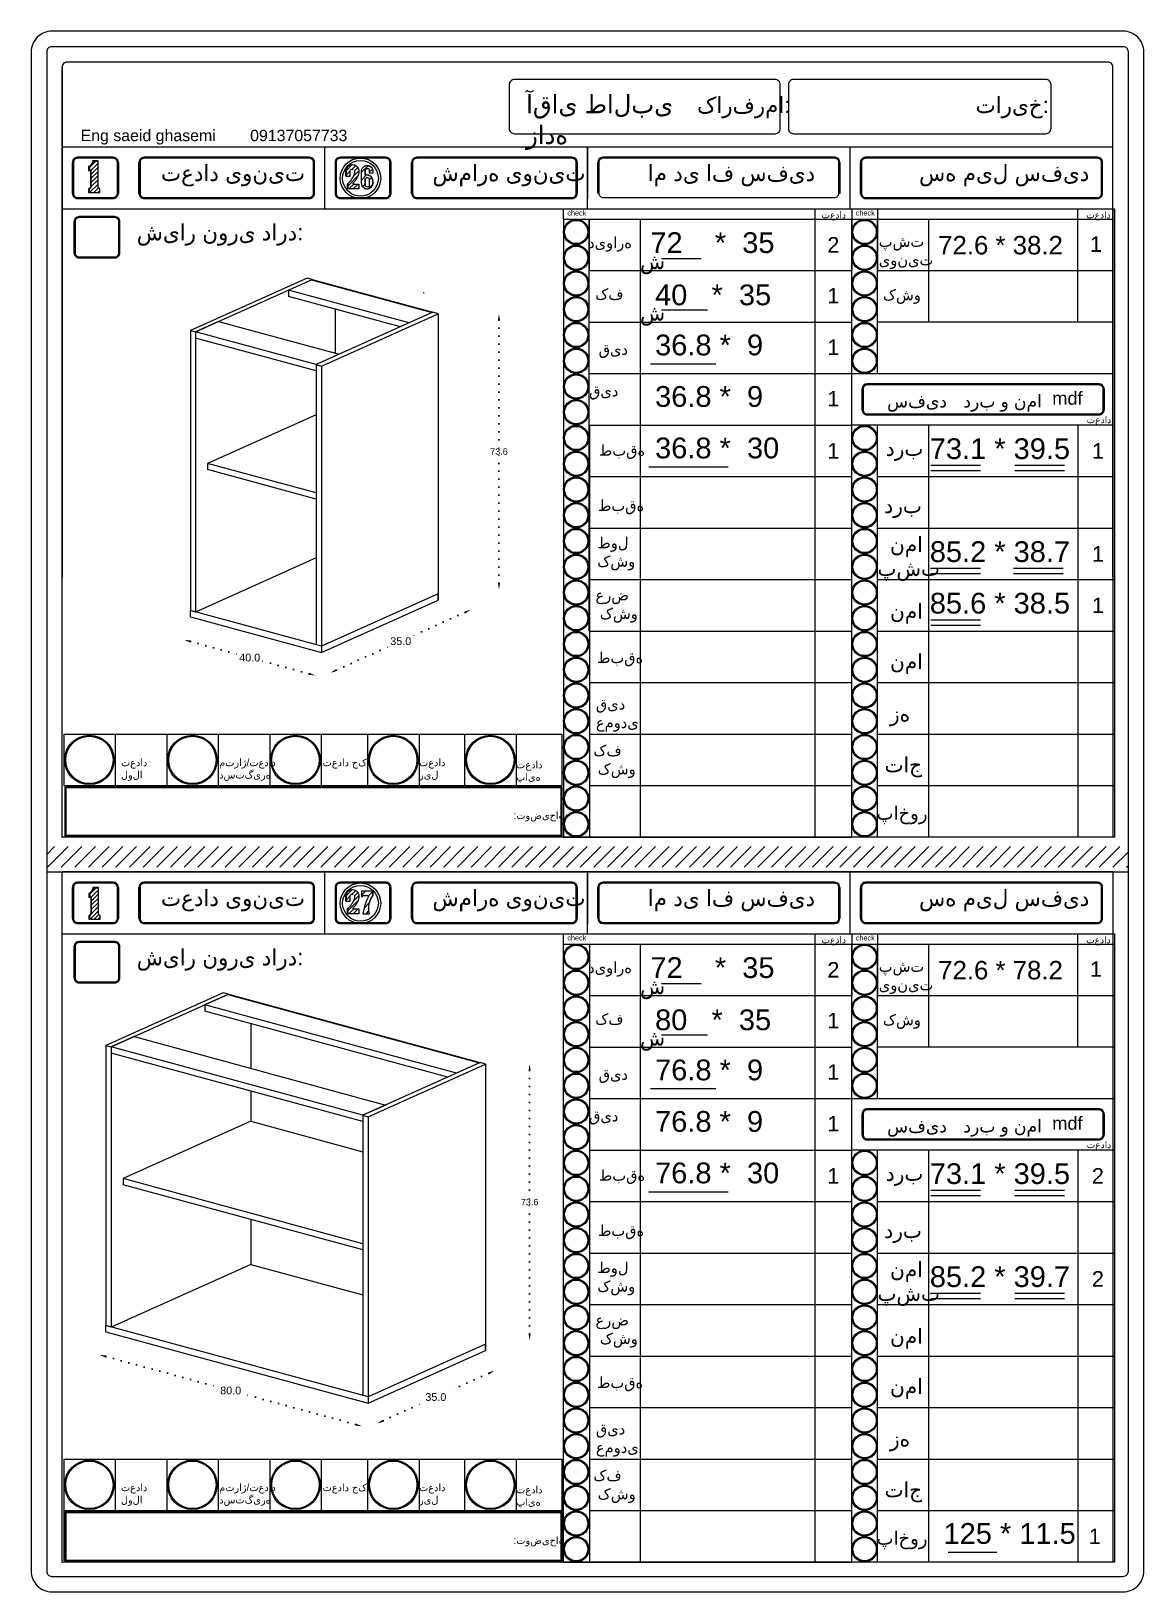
# Model space of a CAD drawing. Header units: inches. Extents: x 104 to 9740, y 936 to 6735.
# Drawn here: x 8816 to 9248, y 4485 to 5091 of the extents above; entities that cross this region are included whole.
import ezdxf

# ---------------------------------------------------------------- set-up
doc = ezdxf.new("R2010")
doc.units = ezdxf.units.IN
doc.header["$MEASUREMENT"] = 0
doc.linetypes.add('ACAD_ISO07W100', pattern=[3, 0, -3])
doc.styles.get("Standard").update_dxf_attribs({"font": 'arial.ttf'})
doc.dimstyles.new('Copy of Standard', dxfattribs={"dimtxt": 2.5, "dimasz": 2.5, "dimexe": 0.18, "dimexo": 0.0625, "dimgap": 0.09, "dimtad": 0, "dimtih": 1, "dimtoh": 1, "dimdec": 1, "dimzin": 0, "dimdsep": 46, "dimtxsty": 'Standard', "dimcen": 0.09, "dimse1": 1, "dimse2": 1, "dimadec": 0, "dimazin": 0, "dimtfac": 1, "dimtdec": 1, "dimtix": 1, "dimtofl": 0, "dimtmove": 0, "dimatfit": 3, "dimfxl": 1, "dimtolj": 1, "dimtzin": 0, "dimarcsym": 0})
doc.dimstyles.get("Standard").update_dxf_attribs({"dimtxt": 3, "dimasz": 2.5, "dimexe": 0.18, "dimexo": 0.0625, "dimgap": 0.09, "dimtad": 0, "dimtih": 1, "dimtoh": 1, "dimdec": 1, "dimzin": 0, "dimdsep": 46, "dimtxsty": 'Standard', "dimcen": 0.09, "dimse1": 1, "dimse2": 1, "dimadec": 0, "dimazin": 0, "dimtfac": 1, "dimtdec": 1, "dimtix": 1, "dimtofl": 0, "dimtmove": 0, "dimatfit": 0, "dimfxl": 1, "dimtolj": 1, "dimtzin": 0, "dimarcsym": 0})

msp = doc.modelspace()

# ---------------------------------------------------------------- texts
at = {"lineweight": 20, "attachment_point": 1}
for s, width, gutter_width, heights, insert, char_height in [('{\\fArial|b0|i0|c178|p34;آقای طالبی زاده}', 61.9241, 323.85, [0], (9008.14, 5065.86), 7.1441), ('{\\fArial|b0|i0|c178|p34;کارفرما:}', 0.2338, 164.79, [0], (9074.51, 5065.12), 6.3113), ('تاریخ:', 0.2338, 164.79, [0], (9182.64, 5065.12), 6.311), ('{\\fArial|b0|i0|c178|p34;Eng saeid ghasemi}', 79.2452, 164.79, [0], (8835.14, 5052.31), 4.4179), ('{\\fArial|b0|i0|c178|p34;09137057733 }', 65.4498, 164.79, [0], (8900.97, 5052.31), 4.4179), ('{\\fArial|b0|i0|c178|p34;تعداد یونیت}', 65.4498, 164.79, [0], (8866.34, 5038.73), 6.3113), ('{\\fArial|b0|i0|c178|p34;شماره یونیت}', 65.4498, 164.79, [0], (8971.77, 5038.73), 6.3113), ('{\\fArial|b0|i0|c178|p34;ام دی اف سفید}', 65.4498, 164.79, [0], (9055.38, 5038.73), 6.3113), ('{\\fArial|b0|i0|c178|p34;سه میل سفید}', 65.4498, 164.79, [0], (9160.71, 5038.73), 6.3113), ('{\\fArial|b0|i0|c178|p34;check}', 65.4498, 164.79, [0], (9024.15, 5021.03), 2.0101), ('{\\fArial|b0|i0|c178|p34;تعداد }', 65.4498, 164.79, [0], (9122.82, 5020.63), 2.6665), ('{\\fArial|b0|i0|c178|p34;check}', 65.4498, 164.79, [0], (9136.15, 5021.03), 2.0101), ('{\\fArial|b0|i0|c178|p34;تعداد }', 10.9902, 164.79, [0], (9225.58, 5020.63), 2.6665), ('{\\fArial|b0|i0|c178|p34;شیار نوری دارد:}', 65.4498, 164.79, [0], (8856.95, 5015.69), 6.3113), ('{\\fArial|b0|i0|c178|p34;شیار نوری دارد:}', 65.4498, 164.79, [0], (8856.95, 5015.69), 6.3113), ('72    *  35', 61.9823, 462.54, [8.23], (9056.38, 5012.51), 8.0603), ('{\\fArial|b0|i0|c178|p34;دیواره }', 17.3175, 247.18, [0], (9032.22, 5010.7), 4.3074), ('2{\\fArial|b0|i0|c178|p34; }', 8.5903, 164.79, [0], (9125.1, 5010.64), 6), ('{\\fArial|b0|i0|c178|p34;پشت \\Pیونیت}', 19.3052, 247.18, [0], (9145.08, 5011.15), 4.3074), ('72.6 * 38.2', 58.0086, 411.15, [7.32], (9168.13, 5011.08), 7.1647), ('1{\\fArial|b0|i0|c178|p34; }', 8.5903, 164.79, [0], (9227.05, 5010.91), 6), ('{\\fArial|b0|i0|c178|p34;ش}', 15.3157, 346.26, [0], (9052.38, 5004.26), 6.0339), ('{\\fArial|b0|i0|c178|p34;کف }', 15.3367, 247.18, [0], (9034.96, 4990.7), 4.3074), ('40   *  35', 65.2593, 462.54, [0], (9058.21, 4992.23), 8.06), ('1{\\fArial|b0|i0|c178|p34; }', 8.5903, 164.79, [0], (9125.1, 4990.91), 6), ('{\\fArial|b0|i0|c178|p34;کشو }', 17.7019, 247.18, [0], (9146.68, 4990.43), 4.3074), ('{\\fArial|b0|i0|c178|p34;ش}', 15.3157, 346.26, [0], (9052.38, 4984.26), 6.0339), ('{\\fArial|b0|i0|c178|p34;3}6.8 *  9', 66.8047, 462.54, [8.24], (9058.21, 4972.78), 8.0603), ('1{\\fArial|b0|i0|c178|p34; }', 8.5903, 164.79, [0], (9125.1, 4970.91), 6), ('{\\fArial|b0|i0|c178|p34;قید}', 20.995, 247.18, [0], (9036.31, 4969.23), 4.3074), ('{\\fArial|b0|i0|c178|p34;قید  }', 21.1589, 247.18, [0], (9032.57, 4953.11), 4.3074), ('{\\fArial|b0|i0|c178|p34;3}6.8 *  9', 66.8047, 462.54, [0], (9058.21, 4952.78), 8.0603), ('1{\\fArial|b0|i0|c178|p34; }', 8.5903, 164.79, [0], (9125.1, 4950.91), 6), ('{\\fArial|b0|i0|c178|p34;سفید}', 37.9723, 164.79, [0], (9148.3, 4949.54), 5.0582), ('{\\fArial|b0|i0|c178|p34;درب و نما}', 36.0682, 164.79, [0], (9177.91, 4949.54), 5.0582), ('mdf', 17.2431, 132.07, [0], (9212.42, 4950.58), 5.058), ('{\\fArial|b0|i0|c178|p34;تعداد }', 10.7715, 164.79, [0], (9225.8, 4941.06), 2.6665), ('36.8 *  30', 65.2593, 462.54, [0], (9058.21, 4932.78), 8.06), ('{\\fArial|b0|i0|c178|p34;طبقه}', 98.1747, 247.18, [0], (9036.36, 4930.03), 4.3074), ('1{\\fArial|b0|i0|c178|p34; }', 8.5903, 164.79, [0], (9125.1, 4930.64), 6), ('{\\fArial|b0|i0|c178|p34;درب}', 20.6748, 340.12, [0], (9147.77, 4931.62), 5.927), ('73.1 * 39.5', 65.2593, 462.54, [8.23], (9164.88, 4932.51), 8.0603), ('1{\\fArial|b0|i0|c178|p34; }', 8.5903, 164.79, [0], (9227.82, 4930.64), 6), ('{\\fArial|b0|i0|c178|p34;طبقه}', 14.1457, 164.79, [0], (9036, 4908.57), 4.3074), ('{\\fArial|b0|i0|c178|p34;درب}', 13.4202, 164.79, [0], (9147.18, 4909.4), 5.927), ('{\\fArial|b0|i0|c178|p34;طول \\Pکشو}', 17.6756, 164.79, [0], (9035.76, 4894.13), 4.3074), ('{\\fArial|b0|i0|c178|p34;نما}', 11.1787, 164.79, [0], (9149.43, 4894.26), 5.927), ('85.2 * 38.7', 65.2593, 462.54, [8.23], (9164.88, 4892.51), 8.0603), ('1{\\fArial|b0|i0|c178|p34; }', 8.5903, 164.79, [0], (9227.82, 4890.64), 6), ('پشت', 11.1787, 164.79, [0], (9144.57, 4885), 5.927), ('{\\fArial|b0|i0|c178|p34;عرض \\P کشو}', 18.5758, 164.79, [0], (9035.08, 4873.83), 4.3074), ('85.6 * 38.5', 65.2593, 462.54, [8.23], (9164.88, 4872.51), 8.0603), ('{\\fArial|b0|i0|c178|p34;نما}', 11.1787, 164.79, [0], (9149.43, 4868.34), 5.927), ('1{\\fArial|b0|i0|c178|p34; }', 8.5903, 164.79, [0], (9227.82, 4870.64), 6), ('{\\fArial|b0|i0|c178|p34;طبقه}', 14.2061, 164.79, [0], (9035.62, 4849.52), 4.3074), ('{\\fArial|b0|i0|c178|p34;نما}', 11.1787, 164.79, [0], (9149.43, 4848.8), 5.927), ('{\\fArial|b0|i0|c178|p34;قید \\Pعمودی}', 14.0099, 164.79, [0], (9035.23, 4831.5), 4.3074), ('{\\fArial|b0|i0|c178|p34;زه}', 11.2031, 164.79, [0], (9149.4, 4828.54), 5.927), ('{\\fArial|b0|i0|c178|p34;کف }\\P{\\fArial|b0|i0|c178|p34; کشو}', 17.5398, 164.79, [0], (9034.26, 4813.5), 4.3074), ('تعداد لولا', 17.7752, 164.79, [0], (8850.8, 4808.07), 2.872), ('متراژ/تعداد\\Pدستگیره', 19.6171, 164.79, [0], (8888.95, 4808.07), 2.8716), ('تعداد جک', 17.466, 164.79, [0], (8929.1, 4808.07), 2.872), ('تعداد ریل', 17.6808, 164.79, [0], (8966.56, 4808.07), 2.872), ('تعداد پایه', 17.7105, 164.79, [0], (9004.24, 4807.23), 2.872), ('{\\fArial|b0|i0|c178|p34;تاج}', 13.2883, 164.79, [0], (9147.32, 4808.73), 5.927), (':توضیحات', 65.4498, 164.79, [0], (9003.21, 4787.54), 2.872), ('{\\fArial|b0|i0|c178|p34;پاخور}', 12.8103, 147.32, [0], (9144.22, 4789.67), 5.2987), ('{\\fArial|b0|i0|c178|p34;تعداد یونیت}', 65.4498, 164.79, [0], (8866.34, 4757.21), 6.3113), ('{\\fArial|b0|i0|c178|p34;شماره یونیت}', 65.4498, 164.79, [0], (8971.77, 4757.21), 6.3113), ('{\\fArial|b0|i0|c178|p34;ام دی اف سفید}', 65.4498, 164.79, [0], (9055.38, 4757.21), 6.3113), ('{\\fArial|b0|i0|c178|p34;سه میل سفید}', 65.4498, 164.79, [0], (9160.71, 4757.21), 6.3113), ('{\\fArial|b0|i0|c178|p34;check}', 8.1204, 164.79, [0], (9024.15, 4739.52), 2.0101), ('{\\fArial|b0|i0|c178|p34;تعداد }', 11.7486, 164.79, [0], (9122.82, 4739.11), 2.6665), ('{\\fArial|b0|i0|c178|p34;check}', 8.423, 164.79, [0], (9136.15, 4739.52), 2.0101), ('{\\fArial|b0|i0|c178|p34;تعداد }', 10.9902, 164.79, [0], (9225.58, 4739.11), 2.6665), ('{\\fArial|b0|i0|c178|p34;شیار نوری دارد:}', 65.4498, 164.79, [0], (8856.95, 4734.17), 6.3113), ('{\\fArial|b0|i0|c178|p34;شیار نوری دارد:}', 65.4498, 164.79, [0], (8856.95, 4734.17), 6.3113), ('{\\fArial|b0|i0|c178|p34;دیواره }', 17.3175, 247.18, [0], (9032.22, 4729.19), 4.3074), ('72    *  35', 61.9823, 462.54, [8.23], (9056.38, 4730.99), 8.0603), ('2{\\fArial|b0|i0|c178|p34; }', 8.5903, 164.79, [0], (9125.1, 4729.12), 6), ('{\\fArial|b0|i0|c178|p34;پشت \\Pیونیت}', 19.3052, 247.18, [0], (9145.08, 4729.64), 4.3074), ('72.6 * 78.2', 58.0086, 411.15, [7.32], (9168.13, 4729.56), 7.1647), ('1{\\fArial|b0|i0|c178|p34; }', 8.5903, 164.79, [0], (9227.05, 4729.4), 6), ('{\\fArial|b0|i0|c178|p34;ش}', 15.3157, 346.26, [0], (9052.38, 4722.74), 6.0339), ('{\\fArial|b0|i0|c178|p34;کف }', 15.3367, 247.18, [0], (9034.96, 4709.18), 4.3074), ('80   *  35', 65.2593, 462.54, [8.23], (9058.21, 4710.72), 8.06), ('1{\\fArial|b0|i0|c178|p34; }', 8.5903, 164.79, [0], (9125.1, 4709.4), 6), ('{\\fArial|b0|i0|c178|p34;کشو }', 17.7019, 247.18, [0], (9146.68, 4708.91), 4.3074), ('{\\fArial|b0|i0|c178|p34;ش}', 15.3157, 346.26, [0], (9052.38, 4702.74), 6.0339), ('76.8 *  9', 66.8047, 462.54, [8.24], (9058.21, 4691.26), 8.06), ('{\\fArial|b0|i0|c178|p34;قید}', 20.995, 247.18, [0], (9036.31, 4687.71), 4.3074), ('1{\\fArial|b0|i0|c178|p34; }', 8.5903, 164.79, [0], (9125.1, 4689.4), 6), ('{\\fArial|b0|i0|c178|p34;قید  }', 21.1589, 247.18, [0], (9032.57, 4671.59), 4.3074), ('76.8 *  9', 66.8047, 462.54, [0], (9058.21, 4671.26), 8.06), ('1{\\fArial|b0|i0|c178|p34; }', 8.5903, 164.79, [0], (9125.1, 4669.4), 6), ('{\\fArial|b0|i0|c178|p34;سفید}', 37.9723, 164.79, [0], (9148.3, 4668.02), 5.0582), ('{\\fArial|b0|i0|c178|p34;درب و نما}', 36.0682, 164.79, [0], (9177.91, 4668.02), 5.0582), ('mdf', 17.2431, 132.07, [0], (9212.42, 4669.07), 5.058), ('{\\fArial|b0|i0|c178|p34;تعداد }', 10.7715, 164.79, [0], (9225.8, 4659.55), 2.6665), ('{\\fArial|b0|i0|c178|p34;طبقه}', 16.0176, 247.18, [0], (9036.36, 4648.51), 4.3074), ('76.8 *  30', 65.2593, 462.54, [8.23], (9058.21, 4651.26), 8.06), ('1{\\fArial|b0|i0|c178|p34; }', 8.5903, 164.79, [0], (9125.1, 4649.12), 6), ('73.1 * 39.5', 65.2593, 462.54, [8.23], (9164.88, 4650.99), 8.0603), ('2{\\fArial|b0|i0|c178|p34; }', 8.5903, 164.79, [0], (9227.82, 4649.12), 6), ('{\\fArial|b0|i0|c178|p34;درب}', 20.6748, 340.12, [0], (9147.77, 4650.1), 5.927), ('{\\fArial|b0|i0|c178|p34;طبقه}', 14.1457, 164.79, [0], (9036, 4627.06), 4.3074), ('{\\fArial|b0|i0|c178|p34;درب}', 13.4202, 164.79, [0], (9147.18, 4627.89), 5.927), ('{\\fArial|b0|i0|c178|p34;طول \\Pکشو}', 17.6756, 164.79, [0], (9035.76, 4612.62), 4.3074), ('{\\fArial|b0|i0|c178|p34;نما}', 11.1787, 164.79, [0], (9149.43, 4612.74), 5.927), ('85.2 * 39.7', 65.2593, 462.54, [8.23], (9164.88, 4610.99), 8.0603), ('2{\\fArial|b0|i0|c178|p34; }', 8.5903, 164.79, [0], (9227.82, 4609.12), 6), ('پشت', 11.1787, 164.79, [0], (9144.57, 4603.48), 5.927), ('{\\fArial|b0|i0|c178|p34;عرض \\P کشو}', 18.5758, 164.79, [0], (9035.08, 4592.31), 4.3074), ('{\\fArial|b0|i0|c178|p34;نما}', 11.1787, 164.79, [0], (9149.43, 4586.82), 5.927), ('{\\fArial|b0|i0|c178|p34;طبقه}', 14.2061, 164.79, [0], (9035.62, 4568.01), 4.3074), ('{\\fArial|b0|i0|c178|p34;نما}', 11.1787, 164.79, [0], (9149.43, 4567.29), 5.927), ('{\\fArial|b0|i0|c178|p34;قید \\Pعمودی}', 14.0099, 164.79, [0], (9035.23, 4549.99), 4.3074), ('{\\fArial|b0|i0|c178|p34;زه}', 11.2031, 164.79, [0], (9149.4, 4547.02), 5.927), ('{\\fArial|b0|i0|c178|p34;کف }\\P{\\fArial|b0|i0|c178|p34; کشو}', 17.5398, 164.79, [0], (9034.26, 4531.98), 4.3074), ('{\\fArial|b0|i0|c178|p34;تاج}', 13.2883, 164.79, [0], (9147.32, 4527.21), 5.927), ('تعداد لولا', 17.7752, 164.79, [0], (8850.8, 4526.55), 2.872), ('متراژ/تعداد\\Pدستگیره', 19.6171, 164.79, [0], (8888.95, 4526.55), 2.8716), ('تعداد جک', 17.466, 164.79, [0], (8929.1, 4526.55), 2.872), ('تعداد ریل', 17.6808, 164.79, [0], (8966.56, 4526.55), 2.872), ('تعداد پایه', 17.7105, 164.79, [0], (9004.24, 4525.71), 2.872), ('125 * 11.5', 65.2593, 462.54, [0], (9170.21, 4511.26), 8.06), ('1{\\fArial|b0|i0|c178|p34; }', 8.5903, 164.79, [0], (9226.62, 4509.12), 6), (':توضیحات', 18.5601, 164.79, [0], (9003.21, 4506.02), 2.872), ('{\\fArial|b0|i0|c178|p34;پاخور}', 12.8103, 147.32, [0], (9144.22, 4508.15), 5.2987)]:
    msp.add_mtext_dynamic_manual_height_columns(s, width=width, gutter_width=gutter_width, heights=heights, dxfattribs=dict(at, insert=insert, char_height=char_height))

# ---------------------------------------------------------------- blocks, each defined once
blk = doc.blocks.new('*D852')
at = {"color": 0, "linetype": 'ACAD_ISO07W100', "lineweight": -2, "transparency": 16777216}
for p, q in [((8997.59, 4978.38), (8997.59, 4928.7)), ((8997.59, 4876.28), (8997.59, 4925.96))]:
    blk.add_line(p, q, dxfattribs=at)
at = {"color": 0, "transparency": 16777216}
for points in [[(8997.17, 4978.38), (8998.01, 4978.38), (8997.59, 4980.88)], [(8997.17, 4876.28), (8998.01, 4876.28), (8997.59, 4873.78)]]:
    blk.add_solid(points, dxfattribs=at)
at = {"layer": 'Defpoints', "color": 0, "transparency": 16777216}
for p in [(8973.98, 4980.88), (8997.59, 4980.88), (8983.2, 4873.78)]:
    blk.add_point(p, dxfattribs=at)
at = {"color": 0, "lineweight": 20, "transparency": 16777216, "insert": (8997.59, 4927.33), "char_height": 2.5, "attachment_point": 5}
blk.add_mtext('\\A1;73.6', dxfattribs=at)
blk = doc.blocks.new('*D848')
at = {"color": 0, "linetype": 'ACAD_ISO07W100', "lineweight": -2, "transparency": 16777216}
for p, q in [((8984.44, 4864.92), (8963.08, 4855.33)), ((8934.49, 4842.5), (8955.85, 4852.09))]:
    blk.add_line(p, q, dxfattribs=at)
at = {"color": 0, "transparency": 16777216}
for points in [[(8984.27, 4865.3), (8984.61, 4864.54), (8986.72, 4865.94)], [(8934.32, 4842.88), (8934.66, 4842.12), (8932.21, 4841.48)]]:
    blk.add_solid(points, dxfattribs=at)
at = {"layer": 'Defpoints', "color": 0, "transparency": 16777216}
for p in [(8983.2, 4873.78), (8928.69, 4849.32), (8932.21, 4841.48)]:
    blk.add_point(p, dxfattribs=at)
at = {"color": 0, "lineweight": 20, "transparency": 16777216, "insert": (8959.46, 4853.71), "char_height": 3, "attachment_point": 5}
blk.add_mtext('\\A1;35.0', dxfattribs=at)
blk = doc.blocks.new('*D849')
at = {"color": 0, "linetype": 'ACAD_ISO07W100', "lineweight": -2, "transparency": 16777216}
for p, q in [((8877.76, 4853.59), (8896.77, 4848.42)), ((8923.85, 4841.05), (8904.85, 4846.22))]:
    blk.add_line(p, q, dxfattribs=at)
at = {"color": 0, "transparency": 16777216}
for points in [[(8877.87, 4853.99), (8877.66, 4853.18), (8875.35, 4854.24)], [(8923.96, 4841.45), (8923.74, 4840.64), (8926.26, 4840.39)]]:
    blk.add_solid(points, dxfattribs=at)
at = {"layer": 'Defpoints', "color": 0, "transparency": 16777216}
for p in [(8877.78, 4863.17), (8875.35, 4854.24), (8928.69, 4849.32)]:
    blk.add_point(p, dxfattribs=at)
at = {"color": 0, "lineweight": 20, "transparency": 16777216, "insert": (8900.81, 4847.32), "char_height": 3, "attachment_point": 5}
blk.add_mtext('\\A1;40.0', dxfattribs=at)
blk = doc.blocks.new('*D853')
at = {"color": 0, "linetype": 'ACAD_ISO07W100', "lineweight": -2, "transparency": 16777216}
for p, q in [((9009.49, 4687.01), (9009.49, 4637.25)), ((9009.49, 4584.77), (9009.49, 4634.52))]:
    blk.add_line(p, q, dxfattribs=at)
at = {"color": 0, "transparency": 16777216}
for points in [[(9009.07, 4687.01), (9009.91, 4687.01), (9009.49, 4689.51)], [(9009.07, 4584.77), (9009.91, 4584.77), (9009.49, 4582.27)]]:
    blk.add_solid(points, dxfattribs=at)
at = {"layer": 'Defpoints', "color": 0, "transparency": 16777216}
for p in [(8992.35, 4689.51), (9009.49, 4689.51), (9001.27, 4582.27)]:
    blk.add_point(p, dxfattribs=at)
at = {"color": 0, "lineweight": 20, "transparency": 16777216, "insert": (9009.49, 4635.89), "char_height": 2.5, "attachment_point": 5}
blk.add_mtext('\\A1;73.6', dxfattribs=at)
blk = doc.blocks.new('*D850')
at = {"color": 0, "linetype": 'ACAD_ISO07W100', "lineweight": -2, "transparency": 16777216}
for p, q in [((8993.59, 4569.4), (8976.69, 4561.82)), ((8952.57, 4550.99), (8969.46, 4558.57))]:
    blk.add_line(p, q, dxfattribs=at)
at = {"color": 0, "transparency": 16777216}
for points in [[(8993.42, 4569.78), (8993.76, 4569.02), (8995.87, 4570.43)], [(8952.39, 4551.37), (8952.74, 4550.61), (8950.28, 4549.97)]]:
    blk.add_solid(points, dxfattribs=at)
at = {"layer": 'Defpoints', "color": 0, "transparency": 16777216}
for p in [(8992.35, 4578.27), (8946.77, 4557.81), (8950.28, 4549.97)]:
    blk.add_point(p, dxfattribs=at)
at = {"color": 0, "lineweight": 20, "transparency": 16777216, "insert": (8973.08, 4560.2), "char_height": 3, "attachment_point": 5}
blk.add_mtext('\\A1;35.0', dxfattribs=at)
blk = doc.blocks.new('*D851')
at = {"color": 0, "linetype": 'ACAD_ISO07W100', "lineweight": -2, "transparency": 16777216}
for p, q in [((8844.93, 4575.93), (8889.44, 4563.81)), ((8941.92, 4549.54), (8897.41, 4561.65))]:
    blk.add_line(p, q, dxfattribs=at)
at = {"color": 0, "transparency": 16777216}
for points in [[(8845.04, 4576.33), (8844.82, 4575.52), (8842.52, 4576.58)], [(8942.03, 4549.94), (8941.82, 4549.13), (8944.34, 4548.88)]]:
    blk.add_solid(points, dxfattribs=at)
at = {"layer": 'Defpoints', "color": 0, "transparency": 16777216}
for p in [(8844.94, 4585.51), (8842.52, 4576.58), (8946.77, 4557.81)]:
    blk.add_point(p, dxfattribs=at)
at = {"color": 0, "lineweight": 20, "transparency": 16777216, "insert": (8893.43, 4562.73), "char_height": 3, "attachment_point": 5}
blk.add_mtext('\\A1;80.0', dxfattribs=at)

# ---------------------------------------------------------------- dimensions: what is measured, and where the dimension line sits
at = {"lineweight": 20}
dim = msp.add_linear_dim(base=(8997.59, 4980.88), p1=(8983.2, 4873.78), p2=(8973.98, 4980.88), angle=270, text='73.6', dimstyle='Copy of Standard', dxfattribs=at)
dim.commit()
dim.dimension.update_dxf_attribs({"geometry": '*D852', "text_midpoint": (8997.59, 4927.33)})
for p1, p2, distance, text, picture, middle in [((8983.2, 4873.78), (8928.69, 4849.32), 8.59, '35.0', '*D848', (8959.46, 4853.71)), ((8928.69, 4849.32), (8877.78, 4863.17), 9.25, '40.0', '*D849', (8900.81, 4847.32)), ((8946.77, 4557.81), (8844.94, 4585.51), 9.25, '80.0', '*D851', (8893.43, 4562.73)), ((8992.35, 4578.27), (8946.77, 4557.81), 8.59, '35.0', '*D850', (8973.08, 4560.2))]:
    dim = msp.add_aligned_dim(p1=p1, p2=p2, distance=distance, text=text, dimstyle='Standard', dxfattribs=at)
    dim.commit()
    dim.dimension.update_dxf_attribs({"geometry": picture, "text_midpoint": middle})
dim = msp.add_linear_dim(base=(9009.49, 4689.51), p1=(9001.27, 4582.27), p2=(8992.35, 4689.51), angle=270, text='73.6', dimstyle='Copy of Standard', dxfattribs=at)
dim.commit()
dim.dimension.update_dxf_attribs({"geometry": '*D853', "text_midpoint": (9009.49, 4635.89), "dimtype": 160})

# ---------------------------------------------------------------- hatches: boundary and pattern name
at = {"lineweight": 20}
h = msp.add_hatch(dxfattribs=at)
h.set_pattern_fill('ANSI31', color=256, scale=9.218651)
h.set_pattern_definition([(45, (8092.7058, 5579.2127), (-0.8148213, 0.8148213), [])])
h.paths.add_polyline_path([(8842.47, 5029.46), (8842.38, 5029.5), (8842.3, 5029.56), (8842.22, 5029.62), (8842.15, 5029.69), (8842.09, 5029.77), (8842.04, 5029.86), (8842, 5029.95), (8841.97, 5030.05), (8841.95, 5030.14), (8841.94, 5030.24), (8841.94, 5040.17), (8840.08, 5040.17), (8840.05, 5039.94), (8840.01, 5039.71), (8839.94, 5039.49), (8839.85, 5039.27), (8839.75, 5039.06), (8839.63, 5038.86), (8839.49, 5038.67), (8839.33, 5038.5), (8839.16, 5038.34), (8838.98, 5038.19), (8838.78, 5038.06), (8838.58, 5037.95), (8838.58, 5036.55), (8838.98, 5036.55), (8839.29, 5036.52), (8839.29, 5030.28), (8839.28, 5030.19), (8839.26, 5030.09), (8839.22, 5030), (8839.18, 5029.91), (8839.13, 5029.83), (8839.07, 5029.75), (8839, 5029.68), (8838.93, 5029.62), (8838.85, 5029.57), (8838.76, 5029.52), (8838.67, 5029.48), (8838.58, 5029.46), (8838.58, 5028.03), (8842.67, 5028.03), (8842.67, 5029.41), (8842.57, 5029.43)])
h = msp.add_hatch(dxfattribs=at)
h.set_pattern_fill('ANSI31', color=256, scale=9.218651)
h.set_pattern_definition([(45, (8302.9382, 5606.9876), (-0.8148213, 0.8148213), [])])
h.paths.add_polyline_path([(8943.16, 5031.24), (8940.81, 5031.24), (8940.81, 5031.52), (8941.05, 5031.75), (8941.28, 5031.99), (8941.5, 5032.24), (8941.71, 5032.5), (8941.91, 5032.76), (8942.1, 5033.04), (8942.27, 5033.32), (8942.44, 5033.61), (8942.59, 5033.9), (8942.73, 5034.2), (8942.86, 5034.51), (8942.91, 5034.63), (8942.98, 5034.82), (8943.04, 5035.02), (8943.09, 5035.21), (8943.14, 5035.42), (8943.17, 5035.62), (8943.19, 5035.82), (8943.2, 5036.03), (8943.2, 5036.23), (8943.19, 5036.44), (8943.16, 5036.64), (8942.96, 5037.34), (8942.58, 5037.95), (8942.03, 5038.43), (8941.44, 5038.7), (8940.82, 5038.79), (8940.12, 5038.68), (8939.46, 5038.39), (8938.93, 5037.91), (8938.54, 5037.31), (8938.35, 5036.62), (8938.35, 5035.9), (8938.35, 5034.26), (8939.83, 5034.26), (8939.83, 5036.42), (8939.97, 5036.68), (8940.16, 5036.87), (8940.4, 5036.99), (8940.66, 5037.03), (8940.82, 5037), (8940.92, 5036.99), (8940.93, 5036.99), (8941.09, 5036.96), (8941.32, 5036.84), (8941.51, 5036.66), (8941.64, 5036.43), (8941.68, 5036.17), (8941.68, 5036), (8941.67, 5035.83), (8941.66, 5035.67), (8941.63, 5035.5), (8941.6, 5035.34), (8941.56, 5035.17), (8941.52, 5035.01), (8941.46, 5034.86), (8941.4, 5034.7), (8941.33, 5034.55), (8941.25, 5034.38), (8941.09, 5034.06), (8940.91, 5033.74), (8940.73, 5033.44), (8940.53, 5033.14), (8940.33, 5032.84), (8940.11, 5032.56), (8939.88, 5032.28), (8939.64, 5032.02), (8939.4, 5031.76), (8939.14, 5031.51), (8938.87, 5031.27), (8938.87, 5029.45), (8943.16, 5029.45)])
h = msp.add_hatch(dxfattribs=at)
h.set_pattern_fill('ANSI31', color=256, scale=17)
h.set_pattern_definition([(45, (7951.4652, 5921.3374), (-1.502602, 1.502602), [])])
h.paths.add_polyline_path([(8947.94, 5033.99), (8947.8, 5034.14), (8947.64, 5034.29), (8947.46, 5034.41), (8947.28, 5034.52), (8947.09, 5034.61), (8946.89, 5034.68), (8946.68, 5034.73), (8946.47, 5034.76), (8946.25, 5034.77), (8946.11, 5034.76), (8945.92, 5034.73), (8945.71, 5034.68), (8945.62, 5034.67), (8945.62, 5036.52), (8945.65, 5036.72), (8945.72, 5036.9), (8945.84, 5037.06), (8946, 5037.18), (8946.18, 5037.25), (8946.28, 5037.29), (8946.48, 5037.31), (8946.67, 5037.29), (8946.86, 5037.21), (8947.02, 5037.09), (8947.14, 5036.93), (8947.22, 5036.75), (8947.24, 5036.55), (8947.24, 5035.59), (8948.64, 5035.59), (8948.64, 5036.52), (8948.48, 5037.03), (8948.22, 5037.49), (8947.85, 5037.87), (8947.4, 5038.17), (8946.9, 5038.35), (8946.38, 5038.41), (8946.37, 5038.41), (8945.84, 5038.35), (8945.39, 5038.18), (8944.98, 5037.91), (8944.61, 5037.52), (8944.34, 5037.06), (8944.18, 5036.55), (8944.18, 5032.1), (8944.18, 5031.91), (8944.19, 5031.72), (8944.21, 5031.53), (8944.24, 5031.34), (8944.28, 5031.15), (8944.33, 5030.97), (8944.36, 5030.85), (8944.54, 5030.43), (8944.81, 5030.05), (8945.15, 5029.73), (8945.49, 5029.53), (8945.89, 5029.4), (8946.35, 5029.35), (8946.8, 5029.4), (8947.24, 5029.54), (8947.63, 5029.77), (8947.76, 5029.89), (8947.94, 5030.07), (8948.24, 5030.51), (8948.46, 5030.99), (8948.6, 5031.5), (8948.64, 5032.03), (8948.6, 5032.56), (8948.46, 5033.07), (8948.24, 5033.55)])
h.paths.add_polyline_path([(8945.65, 5033.23), (8945.72, 5033.42), (8945.84, 5033.57), (8946, 5033.69), (8946.18, 5033.77), (8946.38, 5033.8), (8946.48, 5033.79), (8946.67, 5033.77), (8946.86, 5033.69), (8947.02, 5033.57), (8947.14, 5033.41), (8947.22, 5033.23), (8947.24, 5033.03), (8947.24, 5030.85), (8947.22, 5030.65), (8947.14, 5030.47), (8947.02, 5030.31), (8946.86, 5030.19), (8946.67, 5030.11), (8946.48, 5030.09), (8946.28, 5030.11), (8946.18, 5030.15), (8946.09, 5030.19), (8946, 5030.22), (8945.84, 5030.35), (8945.72, 5030.5), (8945.65, 5030.69), (8945.62, 5030.88), (8945.62, 5033.04)], flags=16)
h = msp.add_hatch(dxfattribs=at)
h.set_pattern_fill('ANSI31', color=256, scale=30)
h.set_pattern_definition([(45, (6619.7478, 4477.8733), (-2.6516504, 2.6516504), [])])
h.paths.add_polyline_path([(9241.97, 4773.97), (8821.97, 4773.97), (8821.97, 4765.97), (9241.97, 4765.97)])
h = msp.add_hatch(dxfattribs=at)
h.set_pattern_fill('ANSI31', color=256, scale=9.218651)
h.set_pattern_definition([(45, (8092.8105, 5296.9973), (-0.8148213, 0.8148213), [])])
h.paths.add_polyline_path([(8842.58, 4747.25), (8842.49, 4747.29), (8842.4, 4747.34), (8842.32, 4747.41), (8842.25, 4747.48), (8842.19, 4747.56), (8842.14, 4747.64), (8842.1, 4747.73), (8842.07, 4747.83), (8842.05, 4747.93), (8842.05, 4748.03), (8842.05, 4757.95), (8840.19, 4757.95), (8840.16, 4757.72), (8840.11, 4757.49), (8840.04, 4757.27), (8839.96, 4757.05), (8839.85, 4756.84), (8839.73, 4756.65), (8839.59, 4756.46), (8839.44, 4756.28), (8839.27, 4756.12), (8839.08, 4755.98), (8838.89, 4755.85), (8838.68, 4755.74), (8838.68, 4754.33), (8839.09, 4754.33), (8839.4, 4754.31), (8839.4, 4748.07), (8839.38, 4747.97), (8839.36, 4747.88), (8839.33, 4747.79), (8839.29, 4747.7), (8839.24, 4747.62), (8839.18, 4747.54), (8839.11, 4747.47), (8839.03, 4747.41), (8838.95, 4747.35), (8838.87, 4747.31), (8838.78, 4747.27), (8838.68, 4747.24), (8838.68, 4745.81), (8842.77, 4745.81), (8842.77, 4747.19), (8842.67, 4747.21)])
h = msp.add_hatch(dxfattribs=at)
h.set_pattern_fill('ANSI31', color=256, scale=9.218651)
h.set_pattern_definition([(45, (8302.9382, 5325.4706), (-0.8148213, 0.8148213), [])])
h.paths.add_polyline_path([(8943.16, 4749.73), (8940.81, 4749.73), (8940.81, 4750), (8941.05, 4750.23), (8941.28, 4750.47), (8941.5, 4750.72), (8941.71, 4750.98), (8941.91, 4751.25), (8942.1, 4751.52), (8942.27, 4751.8), (8942.44, 4752.09), (8942.59, 4752.38), (8942.73, 4752.69), (8942.86, 4752.99), (8942.91, 4753.11), (8942.98, 4753.3), (8943.04, 4753.5), (8943.09, 4753.7), (8943.14, 4753.9), (8943.17, 4754.1), (8943.19, 4754.31), (8943.2, 4754.51), (8943.2, 4754.72), (8943.19, 4754.92), (8943.16, 4755.13), (8942.96, 4755.82), (8942.58, 4756.43), (8942.03, 4756.91), (8941.44, 4757.18), (8940.82, 4757.27), (8940.12, 4757.17), (8939.46, 4756.87), (8938.93, 4756.4), (8938.54, 4755.79), (8938.35, 4755.1), (8938.35, 4754.39), (8938.35, 4752.74), (8939.83, 4752.74), (8939.83, 4754.91), (8939.97, 4755.17), (8940.16, 4755.35), (8940.4, 4755.47), (8940.66, 4755.51), (8940.82, 4755.49), (8940.92, 4755.47), (8940.93, 4755.47), (8941.09, 4755.45), (8941.32, 4755.33), (8941.51, 4755.14), (8941.64, 4754.91), (8941.68, 4754.65), (8941.68, 4754.48), (8941.67, 4754.32), (8941.66, 4754.15), (8941.63, 4753.98), (8941.6, 4753.82), (8941.56, 4753.66), (8941.52, 4753.5), (8941.46, 4753.34), (8941.4, 4753.18), (8941.33, 4753.03), (8941.25, 4752.86), (8941.09, 4752.54), (8940.91, 4752.23), (8940.73, 4751.92), (8940.53, 4751.62), (8940.33, 4751.33), (8940.11, 4751.04), (8939.88, 4750.77), (8939.64, 4750.5), (8939.4, 4750.24), (8939.14, 4749.99), (8938.87, 4749.76), (8938.87, 4747.93), (8943.16, 4747.93)])
h = msp.add_hatch(dxfattribs=at)
h.set_pattern_fill('ANSI31', color=256, scale=17)
h.set_pattern_definition([(45, (7965.8637, 5639.9877), (-1.502602, 1.502602), [])])
h.paths.add_polyline_path([(8946.97, 4750.97), (8947.06, 4751.58), (8947.2, 4752.18), (8947.38, 4752.77), (8947.61, 4753.34), (8947.87, 4753.9), (8948.17, 4754.44), (8948.51, 4754.96), (8948.51, 4756.63), (8944.18, 4756.63), (8944.18, 4754.6), (8944.56, 4754.6), (8944.57, 4754.65), (8944.6, 4754.75), (8944.66, 4754.83), (8944.73, 4754.9), (8944.82, 4754.94), (8944.85, 4754.95), (8944.8, 4754.93), (8944.76, 4754.91), (8944.71, 4754.88), (8944.68, 4754.85), (8944.64, 4754.81), (8944.61, 4754.77), (8944.59, 4754.72), (8944.58, 4754.67), (8944.57, 4754.63), (8944.56, 4754.6), (8944.7, 4754.6), (8944.7, 4754.67), (8944.74, 4754.77), (8944.79, 4754.85), (8944.87, 4754.92), (8944.96, 4754.97), (8945.04, 4754.98), (8945.09, 4754.99), (8946.54, 4754.99), (8946.63, 4754.97), (8946.72, 4754.92), (8946.8, 4754.85), (8946.86, 4754.77), (8946.89, 4754.67), (8946.89, 4754.6), (8946.63, 4754.06), (8946.39, 4753.52), (8946.16, 4752.97), (8945.94, 4752.42), (8945.74, 4751.87), (8945.55, 4751.3), (8945.37, 4750.74), (8945.21, 4750.17), (8945.06, 4749.59), (8944.93, 4749.02), (8944.8, 4748.43), (8944.71, 4747.9), (8947.13, 4747.9), (8947.01, 4748.5), (8946.93, 4749.11), (8946.9, 4749.73), (8946.91, 4750.35)])

# ---------------------------------------------------------------- linework, layer by layer
for p, q in [((8827.97, 4777.62), (8827.97, 5076.58)), ((9235.97, 5045.62), (8827.97, 5045.62)), ((8827.97, 4866.63), (8827.97, 5045.62)), ((8929.97, 5021.62), (8929.97, 5045.62)), ((9031.97, 5021.62), (9031.97, 5045.62)), ((9031.97, 5045.62), (9031.97, 5025.62)), ((9133.97, 5021.62), (9133.97, 5045.62)), ((8831.97, 5027.62), (8831.97, 5039.62)), ((8847.81, 5041.62), (8833.97, 5041.62)), ((8838.58, 5037.95), (8838.58, 5036.55)), ((8849.81, 5039.62), (8849.81, 5027.62)), ((8857.81, 5027.62), (8857.81, 5039.62)), ((8923.97, 5041.62), (8859.81, 5041.62)), ((8925.97, 5027.62), (8925.97, 5039.62)), ((8933.97, 5039.62), (8933.97, 5027.62)), ((8953.67, 5041.62), (8935.97, 5041.62)), ((8946.28, 5037.29), (8946.48, 5037.31)), ((8955.67, 5027.62), (8955.67, 5039.62)), ((8963.67, 5027.62), (8963.67, 5039.62)), ((9025.97, 5041.62), (8965.67, 5041.62)), ((9027.97, 5039.62), (9027.97, 5027.62)), ((9035.97, 5027.62), (9035.97, 5039.62)), ((9127.97, 5041.62), (9037.97, 5041.62)), ((9129.97, 5039.62), (9129.97, 5027.62)), ((9137.97, 5027.62), (9137.97, 5039.62)), ((9229.97, 5041.62), (9139.97, 5041.62)), ((9231.97, 5027.62), (9231.97, 5039.62)), ((9022.57, 5021.62), (9022.57, 5017.62)), ((9120.4, 4777.62), (9120.4, 5021.62)), ((9134.57, 5021.62), (9134.57, 4997.62)), ((9144.57, 5021.62), (9144.57, 4997.62)), ((9222.35, 4977.62), (9222.35, 5021.62)), ((9022.57, 5017.62), (9236.57, 5017.62)), ((9022.84, 4777.62), (9022.84, 5017.62)), ((9032.57, 4861.62), (9032.57, 5017.62)), ((9032.57, 4857.62), (9032.57, 5017.62)), ((9032.57, 5017.62), (9032.57, 4997.62)), ((9052.38, 5017.62), (9052.38, 4777.62)), ((9134.57, 4861.62), (9134.57, 5017.62)), ((9134.57, 4777.62), (9134.57, 5017.62)), ((9144.57, 4977.62), (9144.57, 5017.62)), ((9144.57, 4957.62), (9144.57, 5017.62)), ((9144.57, 4957.62), (9144.57, 5017.62)), ((9144.57, 5017.62), (9144.57, 4997.62)), ((9164.38, 5017.62), (9164.38, 4977.62)), ((9060.73, 5002.36), (9076.06, 5002.36)), ((9032.57, 4997.62), (9134.57, 4997.62)), ((9144.57, 4997.62), (9236.57, 4997.62)), ((8915.89, 4990.05), (8915.89, 4987.63)), ((9060.73, 4982.36), (9078.62, 4982.36)), ((9032.57, 4977.62), (9134.57, 4977.62)), ((9236.57, 4977.62), (9144.57, 4977.62)), ((9236.57, 4977.62), (9216.57, 4977.62)), ((9032.57, 4957.62), (9236.57, 4957.62)), ((9056.38, 4961.48), (9081.8, 4961.48)), ((9138.57, 4943.62), (9138.57, 4951.62)), ((9230.57, 4953.62), (9140.57, 4953.62)), ((9232.57, 4951.62), (9232.57, 4943.62)), ((9230.57, 4941.62), (9140.57, 4941.62)), ((9032.57, 4937.62), (9134.57, 4937.62)), ((9032.84, 4777.62), (9032.84, 4937.62)), ((9236.57, 4937.62), (9134.57, 4937.62)), ((9144.57, 4777.62), (9144.57, 4937.62)), ((9164.38, 4937.62), (9164.38, 4837.62)), ((9222.35, 4937.62), (9222.35, 4777.62)), ((9055.82, 4921.36), (9086.58, 4921.36)), ((9165.27, 4922.01), (9184.6, 4922.01)), ((9197.9, 4922.01), (9217.23, 4922.01)), ((9032.57, 4917.62), (9134.57, 4917.62)), ((9032.57, 4917.62), (9052.38, 4917.62)), ((9032.57, 4917.62), (9134.57, 4917.62)), ((9101.08, 4917.62), (9134.57, 4917.62)), ((9144.57, 4917.62), (9236.57, 4917.62)), ((9164.38, 4917.62), (9164.38, 4817.62)), ((9165.27, 4919.99), (9184.6, 4919.99)), ((9197.9, 4919.99), (9217.23, 4919.99)), ((9032.57, 4897.62), (9052.38, 4897.62)), ((9032.57, 4897.62), (9134.57, 4897.62)), ((9144.57, 4897.62), (9236.57, 4897.62)), ((9144.57, 4897.62), (9236.57, 4897.62)), ((9164.38, 4897.62), (9164.38, 4797.62)), ((9165.27, 4882.01), (9184.6, 4882.01)), ((9165.27, 4879.99), (9184.6, 4879.99)), ((9197.32, 4882.01), (9216.66, 4882.01)), ((9197.32, 4879.99), (9216.66, 4879.99)), ((9032.57, 4877.62), (9134.57, 4877.62)), ((9144.57, 4877.62), (9236.57, 4877.62)), ((9164.38, 4877.62), (9164.38, 4777.62)), ((9165.27, 4862.01), (9184.6, 4862.01)), ((9032.57, 4857.62), (9134.57, 4857.62)), ((9120.4, 4857.62), (9134.57, 4857.62)), ((9144.57, 4857.62), (9236.57, 4857.62)), ((9165.27, 4859.99), (9184.6, 4859.99)), ((9032.57, 4837.62), (9134.57, 4837.62)), ((9120.4, 4837.62), (9134.57, 4837.62)), ((9144.57, 4837.62), (9236.57, 4837.62)), ((9144.57, 4837.62), (9236.57, 4837.62)), ((8828.57, 4817.62), (9021.95, 4817.62)), ((8828.57, 4817.62), (8828.57, 4797.62)), ((8848.57, 4817.62), (8848.57, 4797.62)), ((8868.57, 4817.62), (8868.57, 4797.62)), ((8888.57, 4817.62), (8888.57, 4797.62)), ((8908.57, 4817.62), (8908.57, 4797.62)), ((8928.57, 4817.62), (8928.57, 4797.62)), ((8946.56, 4817.62), (8946.56, 4797.62)), ((8966.56, 4817.62), (8966.56, 4797.62)), ((8984.24, 4817.62), (8984.24, 4797.62)), ((9004.24, 4817.62), (9004.24, 4797.62)), ((9021.95, 4817.62), (9021.95, 4797.62)), ((9032.57, 4817.62), (9134.57, 4817.62)), ((9032.57, 4817.62), (9134.57, 4817.62)), ((9120.4, 4817.62), (9134.57, 4817.62)), ((9144.57, 4817.62), (9236.57, 4817.62)), ((9144.57, 4817.62), (9236.57, 4817.62)), ((8828.57, 4797.62), (9021.95, 4797.62)), ((9032.57, 4797.62), (9134.57, 4797.62)), ((9032.57, 4797.62), (9134.57, 4797.62)), ((9120.4, 4797.62), (9134.57, 4797.62)), ((9144.57, 4797.62), (9236.57, 4797.62)), ((9144.57, 4797.62), (9236.57, 4797.62)), ((9022.57, 4777.62), (9134.57, 4777.62)), ((8821.97, 4764.1), (9241.97, 4764.1)), ((9235.97, 4764.1), (8827.97, 4764.1)), ((8827.97, 4496.1), (8827.97, 4764.1)), ((8929.97, 4740.1), (8929.97, 4764.1)), ((9031.97, 4740.1), (9031.97, 4764.1)), ((9031.97, 4764.1), (9031.97, 4744.1)), ((9133.97, 4740.1), (9133.97, 4764.1)), ((9235.97, 4764.1), (9235.97, 4496.1)), ((8831.97, 4746.1), (8831.97, 4758.1)), ((8847.81, 4760.1), (8833.97, 4760.1)), ((8849.81, 4758.1), (8849.81, 4746.1)), ((8857.81, 4746.1), (8857.81, 4758.1)), ((8923.97, 4760.1), (8859.81, 4760.1)), ((8925.97, 4746.1), (8925.97, 4758.1)), ((8933.97, 4758.1), (8933.97, 4746.1)), ((8953.67, 4760.1), (8935.97, 4760.1)), ((8955.67, 4746.1), (8955.67, 4758.1)), ((8963.67, 4746.1), (8963.67, 4758.1)), ((9025.97, 4760.1), (8965.67, 4760.1)), ((9027.97, 4758.1), (9027.97, 4746.1)), ((9035.97, 4746.1), (9035.97, 4758.1)), ((9127.97, 4760.1), (9037.97, 4760.1)), ((9129.97, 4758.1), (9129.97, 4746.1)), ((9137.97, 4746.1), (9137.97, 4758.1)), ((9229.97, 4760.1), (9139.97, 4760.1)), ((9231.97, 4746.1), (9231.97, 4758.1)), ((8838.68, 4755.74), (8838.68, 4754.33)), ((8838.68, 4745.81), (8842.77, 4745.81)), ((8944.71, 4747.9), (8947.13, 4747.9)), ((8827.97, 4740.1), (9235.97, 4740.1)), ((8827.97, 4740.1), (9235.97, 4740.1)), ((8833.97, 4744.1), (8847.81, 4744.1)), ((8923.97, 4744.1), (8859.81, 4744.1)), ((8935.97, 4744.1), (8953.67, 4744.1)), ((9025.97, 4744.1), (8965.67, 4744.1)), ((9022.57, 4740.1), (9022.57, 4736.1)), ((9037.97, 4744.1), (9127.97, 4744.1)), ((9120.4, 4496.1), (9120.4, 4740.1)), ((9134.57, 4740.1), (9134.57, 4716.1)), ((9139.97, 4744.1), (9229.97, 4744.1)), ((9144.57, 4740.1), (9144.57, 4716.1)), ((9222.35, 4696.1), (9222.35, 4740.1)), ((9022.57, 4736.1), (9236.57, 4736.1)), ((9022.62, 4496.23), (9022.62, 4736.23)), ((9032.84, 4496.1), (9032.84, 4736.1)), ((9052.38, 4736.1), (9052.38, 4496.1)), ((9134.57, 4580.1), (9134.57, 4736.1)), ((9134.57, 4496.1), (9134.57, 4736.1)), ((9144.57, 4696.1), (9144.57, 4736.1)), ((9144.57, 4676.1), (9144.57, 4736.1)), ((9144.57, 4676.1), (9144.57, 4736.1)), ((9144.57, 4736.1), (9144.57, 4716.1)), ((9164.38, 4736.1), (9164.38, 4696.1)), ((9060.73, 4720.85), (9076.06, 4720.85)), ((9032.84, 4716.1), (9134.57, 4716.1)), ((9144.57, 4716.1), (9236.57, 4716.1)), ((9060.73, 4700.85), (9078.62, 4700.85)), ((9032.84, 4696.1), (9134.57, 4696.1)), ((9236.57, 4696.1), (9144.57, 4696.1)), ((9056.38, 4679.96), (9081.8, 4679.96)), ((9032.84, 4676.1), (9236.57, 4676.1)), ((9138.57, 4662.1), (9138.57, 4670.1)), ((9230.57, 4672.1), (9140.57, 4672.1)), ((9232.57, 4670.1), (9232.57, 4662.1)), ((9032.84, 4656.1), (9134.57, 4656.1)), ((9236.57, 4656.1), (9134.57, 4656.1)), ((9230.57, 4660.1), (9140.57, 4660.1)), ((9144.57, 4496.1), (9144.57, 4656.1)), ((9164.38, 4656.1), (9164.38, 4556.1)), ((9222.35, 4656.1), (9222.35, 4496.1)), ((9032.84, 4636.1), (9134.57, 4636.1)), ((9032.84, 4636.1), (9052.38, 4636.1)), ((9055.82, 4639.85), (9086.58, 4639.85)), ((9144.57, 4636.1), (9236.57, 4636.1)), ((9164.38, 4636.1), (9164.38, 4536.1)), ((9165.27, 4640.49), (9184.6, 4640.49)), ((9165.27, 4638.47), (9184.6, 4638.47)), ((9197.9, 4640.49), (9217.23, 4640.49)), ((9197.9, 4638.47), (9217.23, 4638.47)), ((9032.84, 4616.1), (9052.38, 4616.1)), ((9032.84, 4616.1), (9134.57, 4616.1)), ((9144.57, 4616.1), (9236.57, 4616.1)), ((9164.38, 4616.1), (9164.38, 4516.1)), ((9165.27, 4600.49), (9184.6, 4600.49)), ((9197.9, 4600.49), (9217.23, 4600.49)), ((9032.84, 4596.1), (9134.57, 4596.1)), ((9144.57, 4596.1), (9236.57, 4596.1)), ((9164.38, 4596.1), (9164.38, 4496.1)), ((9165.27, 4598.47), (9184.6, 4598.47)), ((9197.9, 4598.47), (9217.23, 4598.47)), ((9032.84, 4576.1), (9134.57, 4576.1)), ((9120.4, 4576.1), (9134.57, 4576.1)), ((9144.57, 4576.1), (9236.57, 4576.1)), ((9032.84, 4556.1), (9134.57, 4556.1)), ((9144.57, 4556.1), (9236.57, 4556.1)), ((8828.57, 4536.1), (9021.95, 4536.1)), ((8828.57, 4536.1), (8828.57, 4496.5)), ((8848.57, 4536.1), (8848.57, 4516.1)), ((8868.57, 4536.1), (8868.57, 4516.1)), ((8888.57, 4536.1), (8888.57, 4516.1)), ((8908.57, 4536.1), (8908.57, 4516.1)), ((8928.57, 4536.1), (8928.57, 4516.1)), ((8946.56, 4536.1), (8946.56, 4516.1)), ((8966.56, 4536.1), (8966.56, 4516.1)), ((8984.24, 4536.1), (8984.24, 4516.1)), ((9004.24, 4536.1), (9004.24, 4516.1)), ((9021.95, 4536.1), (9021.95, 4516.1)), ((9032.84, 4536.1), (9134.57, 4536.1)), ((9144.57, 4536.1), (9236.57, 4536.1)), ((8828.57, 4516.1), (9021.95, 4516.1)), ((9032.84, 4516.1), (9134.57, 4516.1)), ((9144.57, 4516.1), (9236.57, 4516.1)), ((9172.02, 4499.94), (9190.86, 4499.94)), ((9022.57, 4496.1), (9134.57, 4496.1))]:
    msp.add_line(p, q, dxfattribs=at)
at = {"linetype": 'Continuous', "lineweight": 20, "extrusion": (5.55112e-17, 0.936966, 0.34942)}
for p, q in [((8923.07, 4994.74), (8877.78, 4974.41)), ((8879.82, 4973.86), (8925.11, 4994.18)), ((8925.11, 4994.18), (8923.07, 4994.74)), ((8925.11, 4994.18), (8924.81, 4994.05)), ((8958.92, 4984.77), (8924.81, 4994.05)), ((8924.81, 4994.05), (8971.65, 4981.31)), ((8925.11, 4994.18), (8971.95, 4981.44)), ((8962.73, 4977.3), (8915.89, 4990.05)), ((8959.38, 4975.8), (8915.89, 4987.63)), ((8968.44, 4989.04), (8968.14, 4988.9)), ((8968.44, 4989.04), (8968.44, 4988.82)), ((8971.95, 4981.44), (8926.66, 4961.11)), ((8934.03, 4982.69), (8934.03, 4965.54)), ((8973.98, 4980.88), (8971.95, 4981.44)), ((8888.74, 4977.86), (8879.82, 4973.86)), ((8888.74, 4977.86), (8935.58, 4965.12)), ((8928.69, 4960.56), (8973.98, 4980.88)), ((8958.92, 4975.59), (8958.92, 4975.92)), ((8959.22, 4975.84), (8959.22, 4975.73)), ((8973.98, 4980.88), (8973.98, 4869.64)), ((8973.98, 4980.88), (8973.98, 4872.06)), ((8877.78, 4974.41), (8879.82, 4973.86)), ((8877.78, 4974.41), (8877.78, 4865.59)), ((8879.82, 4973.86), (8879.82, 4865.03)), ((8879.82, 4973.86), (8879.82, 4971.44)), ((8926.66, 4961.11), (8879.82, 4973.86)), ((8926.66, 4958.7), (8879.82, 4971.44)), ((8935.58, 4965.12), (8926.66, 4961.11)), ((8926.66, 4961.11), (8928.69, 4960.56)), ((8926.66, 4961.11), (8926.66, 4852.29)), ((8926.66, 4961.11), (8926.66, 4958.7)), ((8928.69, 4960.56), (8928.69, 4851.74)), ((8926.66, 4941.67), (8884.48, 4922.75)), ((8884.48, 4922.75), (8884.48, 4920.33)), ((8926.66, 4911.27), (8884.48, 4922.75)), ((8926.66, 4908.85), (8884.48, 4920.33)), ((8926.66, 4886.05), (8879.82, 4865.03)), ((8973.98, 4872.06), (8928.69, 4851.74)), ((8973.98, 4872.06), (8928.69, 4851.74)), ((8928.69, 4849.32), (8973.98, 4869.64)), ((8973.98, 4869.64), (8973.98, 4872.06)), ((8879.82, 4865.03), (8877.78, 4865.59)), ((8928.69, 4851.74), (8877.78, 4865.59)), ((8877.78, 4863.17), (8877.78, 4865.59)), ((8877.78, 4863.17), (8928.69, 4849.32)), ((8928.69, 4851.74), (8926.66, 4852.29)), ((8928.69, 4851.74), (8928.69, 4849.32)), ((8890.53, 4717.21), (8844.94, 4696.75)), ((8846.98, 4696.2), (8892.57, 4716.66)), ((8892.27, 4716.52), (8883.35, 4712.52)), ((8892.57, 4716.66), (8890.53, 4717.21)), ((8892.57, 4716.66), (8892.27, 4716.52)), ((8990.02, 4689.93), (8892.27, 4716.52)), ((8892.27, 4716.52), (8990.02, 4689.93)), ((8892.57, 4716.66), (8990.32, 4690.06)), ((8883.35, 4712.52), (8883.35, 4710.1)), ((8981.1, 4685.92), (8883.35, 4712.52)), ((8977.75, 4684.42), (8883.35, 4710.1)), ((8901.19, 4705.25), (8901.19, 4687.88)), ((8844.94, 4696.75), (8846.98, 4696.2)), ((8844.94, 4696.75), (8844.94, 4587.93)), ((8855.9, 4700.2), (8846.98, 4696.2)), ((8855.9, 4700.2), (8953.65, 4673.61)), ((8846.98, 4696.2), (8846.98, 4693.78)), ((8944.73, 4669.6), (8846.98, 4696.2)), ((8846.98, 4696.2), (8846.98, 4587.38)), ((8944.73, 4667.18), (8846.98, 4693.78)), ((8990.32, 4690.06), (8944.73, 4669.6)), ((8946.77, 4669.05), (8992.35, 4689.51)), ((8990.02, 4689.93), (8981.1, 4685.92)), ((8990.32, 4690.06), (8990.02, 4689.93)), ((8992.35, 4689.51), (8990.32, 4690.06)), ((8992.35, 4689.51), (8992.35, 4578.27)), ((8901.19, 4679.03), (8901.19, 4667.32)), ((8953.65, 4673.61), (8944.73, 4669.6)), ((8901.19, 4667.32), (8851.64, 4645.09)), ((8901.19, 4667.32), (8944.73, 4655.48)), ((8944.73, 4669.6), (8944.73, 4667.18)), ((8944.73, 4669.6), (8946.77, 4669.05)), ((8944.73, 4669.6), (8944.73, 4560.78)), ((8946.77, 4669.05), (8946.77, 4560.23)), ((8851.64, 4645.09), (8851.64, 4642.67)), ((8944.73, 4619.76), (8851.64, 4645.09)), ((8944.73, 4617.34), (8851.64, 4642.67)), ((8901.19, 4629.19), (8901.19, 4611.7)), ((8901.19, 4611.7), (8846.98, 4587.38)), ((8901.19, 4611.7), (8944.73, 4599.86)), ((8946.77, 4560.23), (8844.94, 4587.93)), ((8844.94, 4585.51), (8844.94, 4587.93)), ((8846.98, 4587.38), (8844.94, 4587.93)), ((8844.94, 4585.51), (8946.77, 4557.81)), ((8992.35, 4580.68), (8946.77, 4560.23)), ((8992.35, 4580.68), (8946.77, 4560.23)), ((8946.77, 4557.81), (8992.35, 4578.27)), ((8992.35, 4578.27), (8992.35, 4580.68)), ((8946.77, 4560.23), (8944.73, 4560.78)), ((8946.77, 4560.23), (8946.77, 4557.81))]:
    msp.add_line(p, q, dxfattribs=at)
at = {"lineweight": 20}
for points in [[(8823.97, 4484.58), (9239.97, 4484.58, 0.414214), (9247.97, 4492.58), (9247.97, 5082.58, 0.414214), (9239.97, 5090.58), (8823.97, 5090.58, 0.414214), (8815.97, 5082.58), (8815.97, 4492.58, 0.414214)], [(8823.97, 4490.58), (9239.97, 4490.58, 0.414214), (9241.97, 4492.58), (9241.97, 5082.58, 0.414214), (9239.97, 5084.58), (8823.97, 5084.58, 0.414214), (8821.97, 5082.58), (8821.97, 4492.58, 0.414214)], [(9106.82, 5069.83, 0.414214), (9104.82, 5071.83), (9003.57, 5071.83, 0.414214), (9001.57, 5069.83), (9001.57, 5052.79, 0.414214), (9003.57, 5050.79), (9104.82, 5050.79, 0.414214), (9106.82, 5052.79)], [(9111.95, 5050.79), (9209.95, 5050.79, 0.414214), (9211.95, 5052.79), (9211.95, 5069.83, 0.414214), (9209.95, 5071.83), (9111.95, 5071.83, 0.414214), (9109.95, 5069.83), (9109.95, 5052.79, 0.414214)], [(9211.95, 5069.83, 0.414214), (9209.95, 5071.83), (9111.95, 5071.83, 0.414214), (9109.95, 5069.83), (9109.95, 5052.79, 0.414214), (9111.95, 5050.79), (9209.95, 5050.79, 0.414214), (9211.95, 5052.79)], [(8849.81, 5039.62, 0.414214), (8847.81, 5041.62), (8833.97, 5041.62, 0.414214), (8831.97, 5039.62), (8831.97, 5027.62, 0.414214), (8833.97, 5025.62), (8847.81, 5025.62, 0.414214), (8849.81, 5027.62)], [(8849.41, 5039.62, 0.414214), (8847.81, 5041.22), (8833.97, 5041.22, 0.414214), (8832.37, 5039.62), (8832.37, 5027.62, 0.414214), (8833.97, 5026.02), (8847.81, 5026.02, 0.414214), (8849.41, 5027.62)], [(8925.97, 5039.62, 0.414214), (8923.97, 5041.62), (8859.81, 5041.62, 0.414214), (8857.81, 5039.62), (8857.81, 5027.62, 0.414214), (8859.81, 5025.62), (8923.97, 5025.62, 0.414214), (8925.97, 5027.62)], [(8925.57, 5039.62, 0.414214), (8923.97, 5041.22), (8859.81, 5041.22, 0.414214), (8858.21, 5039.62), (8858.21, 5027.62, 0.414214), (8859.81, 5026.02), (8923.97, 5026.02, 0.414214), (8925.57, 5027.62)], [(8955.67, 5039.62, 0.414214), (8953.67, 5041.62), (8935.97, 5041.62, 0.414214), (8933.97, 5039.62), (8933.97, 5027.62, 0.414214), (8935.97, 5025.62), (8953.67, 5025.62, 0.414214), (8955.67, 5027.62)], [(8955.27, 5039.62, 0.414214), (8953.67, 5041.22), (8935.97, 5041.22, 0.414214), (8934.37, 5039.62), (8934.37, 5027.62, 0.414214), (8935.97, 5026.02), (8953.67, 5026.02, 0.414214), (8955.27, 5027.62)], [(9027.97, 5039.62, 0.414214), (9025.97, 5041.62), (8965.67, 5041.62, 0.414214), (8963.67, 5039.62), (8963.67, 5027.62, 0.414214), (8965.67, 5025.62), (9025.97, 5025.62, 0.414214), (9027.97, 5027.62)], [(9027.57, 5039.62, 0.414214), (9025.97, 5041.22), (8965.67, 5041.22, 0.414214), (8964.07, 5039.62), (8964.07, 5027.62, 0.414214), (8965.67, 5026.02), (9025.97, 5026.02, 0.414214), (9027.57, 5027.62)], [(9129.57, 5039.62, 0.414214), (9127.97, 5041.22), (9037.97, 5041.22, 0.414214), (9036.37, 5039.62), (9036.37, 5027.62, 0.414214), (9037.97, 5026.02), (9127.97, 5026.02, 0.414214), (9129.57, 5027.62)], [(9231.97, 5039.62, 0.414214), (9229.97, 5041.62), (9139.97, 5041.62, 0.414214), (9137.97, 5039.62), (9137.97, 5027.62, 0.414214), (9139.97, 5025.62), (9229.97, 5025.62, 0.414214), (9231.97, 5027.62)], [(9231.57, 5039.62, 0.414214), (9229.97, 5041.22), (9139.97, 5041.22, 0.414214), (9138.37, 5039.62), (9138.37, 5027.62, 0.414214), (9139.97, 5026.02), (9229.97, 5026.02, 0.414214), (9231.57, 5027.62)], [(8850.42, 5016.58, 0.414214), (8848.42, 5018.58), (8834.57, 5018.58, 0.414214), (8832.57, 5016.58), (8832.57, 5004.58, 0.414214), (8834.57, 5002.58), (8848.42, 5002.58, 0.414214), (8850.42, 5004.58)], [(8850.42, 5016.58, 0.414214), (8848.42, 5018.58), (8834.57, 5018.58, 0.414214), (8832.57, 5016.58), (8832.57, 5004.58, 0.414214), (8834.57, 5002.58), (8848.42, 5002.58, 0.414214), (8850.42, 5004.58)], [(8850.02, 5016.58, 0.414214), (8848.42, 5018.18), (8834.57, 5018.18, 0.414214), (8832.97, 5016.58), (8832.97, 5004.58, 0.414214), (8834.57, 5002.98), (8848.42, 5002.98, 0.414214), (8850.02, 5004.58)], [(8850.02, 5016.58, 0.414214), (8848.42, 5018.18), (8834.57, 5018.18, 0.414214), (8832.97, 5016.58), (8832.97, 5004.58, 0.414214), (8834.57, 5002.98), (8848.42, 5002.98, 0.414214), (8850.02, 5004.58)], [(9232.57, 4951.62, 0.414214), (9230.57, 4953.62), (9140.57, 4953.62, 0.414214), (9138.57, 4951.62), (9138.57, 4943.62, 0.414214), (9140.57, 4941.62), (9230.57, 4941.62, 0.414214), (9232.57, 4943.62)], [(9232.17, 4951.62, 0.414214), (9230.57, 4953.22), (9140.57, 4953.22, 0.414214), (9138.97, 4951.62), (9138.97, 4943.62, 0.414214), (9140.57, 4942.02), (9230.57, 4942.02, 0.414214), (9232.17, 4943.62)], [(8849.81, 4758.1, 0.414214), (8847.81, 4760.1), (8833.97, 4760.1, 0.414214), (8831.97, 4758.1), (8831.97, 4746.1, 0.414214), (8833.97, 4744.1), (8847.81, 4744.1, 0.414214), (8849.81, 4746.1)], [(8849.41, 4758.1, 0.414214), (8847.81, 4759.7), (8833.97, 4759.7, 0.414214), (8832.37, 4758.1), (8832.37, 4746.1, 0.414214), (8833.97, 4744.5), (8847.81, 4744.5, 0.414214), (8849.41, 4746.1)], [(8925.97, 4758.1, 0.414214), (8923.97, 4760.1), (8859.81, 4760.1, 0.414214), (8857.81, 4758.1), (8857.81, 4746.1, 0.414214), (8859.81, 4744.1), (8923.97, 4744.1, 0.414214), (8925.97, 4746.1)], [(8925.57, 4758.1, 0.414214), (8923.97, 4759.7), (8859.81, 4759.7, 0.414214), (8858.21, 4758.1), (8858.21, 4746.1, 0.414214), (8859.81, 4744.5), (8923.97, 4744.5, 0.414214), (8925.57, 4746.1)], [(8955.67, 4758.1, 0.414214), (8953.67, 4760.1), (8935.97, 4760.1, 0.414214), (8933.97, 4758.1), (8933.97, 4746.1, 0.414214), (8935.97, 4744.1), (8953.67, 4744.1, 0.414214), (8955.67, 4746.1)], [(8955.27, 4758.1, 0.414214), (8953.67, 4759.7), (8935.97, 4759.7, 0.414214), (8934.37, 4758.1), (8934.37, 4746.1, 0.414214), (8935.97, 4744.5), (8953.67, 4744.5, 0.414214), (8955.27, 4746.1)], [(9027.97, 4758.1, 0.414214), (9025.97, 4760.1), (8965.67, 4760.1, 0.414214), (8963.67, 4758.1), (8963.67, 4746.1, 0.414214), (8965.67, 4744.1), (9025.97, 4744.1, 0.414214), (9027.97, 4746.1)], [(9027.57, 4758.1, 0.414214), (9025.97, 4759.7), (8965.67, 4759.7, 0.414214), (8964.07, 4758.1), (8964.07, 4746.1, 0.414214), (8965.67, 4744.5), (9025.97, 4744.5, 0.414214), (9027.57, 4746.1)], [(9129.57, 4758.1, 0.414214), (9127.97, 4759.7), (9037.97, 4759.7, 0.414214), (9036.37, 4758.1), (9036.37, 4746.1, 0.414214), (9037.97, 4744.5), (9127.97, 4744.5, 0.414214), (9129.57, 4746.1)], [(9231.97, 4758.1, 0.414214), (9229.97, 4760.1), (9139.97, 4760.1, 0.414214), (9137.97, 4758.1), (9137.97, 4746.1, 0.414214), (9139.97, 4744.1), (9229.97, 4744.1, 0.414214), (9231.97, 4746.1)], [(9231.57, 4758.1, 0.414214), (9229.97, 4759.7), (9139.97, 4759.7, 0.414214), (9138.37, 4758.1), (9138.37, 4746.1, 0.414214), (9139.97, 4744.5), (9229.97, 4744.5, 0.414214), (9231.57, 4746.1)], [(8850.42, 4735.06, 0.414214), (8848.42, 4737.06), (8834.57, 4737.06, 0.414214), (8832.57, 4735.06), (8832.57, 4723.06, 0.414214), (8834.57, 4721.06), (8848.42, 4721.06, 0.414214), (8850.42, 4723.06)], [(8850.42, 4735.06, 0.414214), (8848.42, 4737.06), (8834.57, 4737.06, 0.414214), (8832.57, 4735.06), (8832.57, 4723.06, 0.414214), (8834.57, 4721.06), (8848.42, 4721.06, 0.414214), (8850.42, 4723.06)], [(8850.02, 4735.06, 0.414214), (8848.42, 4736.66), (8834.57, 4736.66, 0.414214), (8832.97, 4735.06), (8832.97, 4723.06, 0.414214), (8834.57, 4721.46), (8848.42, 4721.46, 0.414214), (8850.02, 4723.06)], [(8850.02, 4735.06, 0.414214), (8848.42, 4736.66), (8834.57, 4736.66, 0.414214), (8832.97, 4735.06), (8832.97, 4723.06, 0.414214), (8834.57, 4721.46), (8848.42, 4721.46, 0.414214), (8850.02, 4723.06)], [(9232.57, 4670.1, 0.414214), (9230.57, 4672.1), (9140.57, 4672.1, 0.414214), (9138.57, 4670.1), (9138.57, 4662.1, 0.414214), (9140.57, 4660.1), (9230.57, 4660.1, 0.414214), (9232.57, 4662.1)], [(9232.17, 4670.1, 0.414214), (9230.57, 4671.7), (9140.57, 4671.7, 0.414214), (9138.97, 4670.1), (9138.97, 4662.1, 0.414214), (9140.57, 4660.5), (9230.57, 4660.5, 0.414214), (9232.17, 4662.1)]]:
    msp.add_lwpolyline(points, format="xyb", close=True, dxfattribs=at)
for points in [[(9235.97, 4878.56), (9235.97, 5076.58, 0.414214), (9233.97, 5078.58), (8829.97, 5078.58, 0.414214), (8827.97, 5076.58), (8827.97, 4878.56)], [(9106.82, 5069.83, 0.414214), (9104.82, 5071.83), (9003.57, 5071.83, 0.414214), (9001.57, 5069.83), (9001.57, 5052.79, 0.414214), (9003.57, 5050.79), (9104.82, 5050.79, 0.414214), (9106.82, 5052.79), (9106.82, 5069.83)]]:
    msp.add_lwpolyline(points, format="xyb", dxfattribs=at)
for points in [[(8838.26, 5027.97), (8842.67, 5027.97), (8842.67, 5028.03), (8842.67, 5029.41), (8842.57, 5029.43), (8842.47, 5029.46), (8842.38, 5029.5), (8842.3, 5029.56), (8842.22, 5029.62), (8842.15, 5029.69), (8842.09, 5029.77), (8842.04, 5029.86), (8842, 5029.95), (8841.97, 5030.05), (8841.95, 5030.14), (8841.94, 5030.24), (8841.94, 5040.17), (8841.94, 5040.23), (8839.78, 5040.23), (8839.75, 5039.99), (8839.7, 5039.76), (8839.64, 5039.54), (8839.55, 5039.32), (8839.44, 5039.11), (8839.32, 5038.91), (8839.18, 5038.72), (8839.02, 5038.54), (8838.85, 5038.38), (8838.67, 5038.23), (8838.47, 5038.1), (8838.26, 5037.99), (8838.26, 5036.55), (8838.58, 5036.55), (8838.98, 5036.55), (8838.98, 5030.24), (8838.97, 5030.15), (8838.95, 5030.05), (8838.91, 5029.96), (8838.87, 5029.87), (8838.82, 5029.79), (8838.76, 5029.71), (8838.69, 5029.64), (8838.62, 5029.58), (8838.54, 5029.52), (8838.45, 5029.47), (8838.36, 5029.44), (8838.26, 5029.41), (8838.26, 5027.97), (8838.58, 5028.03), (8838.58, 5029.46), (8838.67, 5029.48), (8838.76, 5029.52), (8838.85, 5029.57), (8838.93, 5029.62), (8839, 5029.68), (8839.07, 5029.75), (8839.13, 5029.83), (8839.18, 5029.91), (8839.22, 5030), (8839.26, 5030.09), (8839.28, 5030.19), (8839.29, 5030.28), (8839.29, 5036.52), (8838.98, 5036.55)], [(8838.26, 5037.99), (8838.58, 5037.95), (8838.78, 5038.06), (8838.98, 5038.19), (8839.16, 5038.34), (8839.33, 5038.5), (8839.49, 5038.67), (8839.63, 5038.86), (8839.75, 5039.06), (8839.85, 5039.27), (8839.94, 5039.49), (8840.01, 5039.71), (8840.05, 5039.94), (8840.08, 5040.17)], [(8839.78, 5040.23), (8840.08, 5040.17), (8841.94, 5040.17)], [(8938.16, 5034.26), (8938.16, 5035.92), (8938.16, 5036.64), (8938.36, 5037.34), (8938.74, 5037.95), (8939.29, 5038.43), (8939.94, 5038.73), (8940.66, 5038.83), (8941.38, 5038.73), (8941.44, 5038.7), (8942.03, 5038.43), (8942.58, 5037.95), (8942.96, 5037.34), (8943.16, 5036.64), (8943.19, 5036.44), (8943.2, 5036.23), (8943.2, 5036.03), (8943.19, 5035.82), (8943.17, 5035.62), (8943.14, 5035.42), (8943.09, 5035.21), (8943.04, 5035.02), (8942.98, 5034.82), (8942.91, 5034.63), (8942.86, 5034.51), (8942.73, 5034.2), (8942.59, 5033.9), (8942.44, 5033.61), (8942.27, 5033.32), (8942.1, 5033.04), (8941.91, 5032.76), (8941.71, 5032.5), (8941.5, 5032.24), (8941.28, 5031.99), (8941.05, 5031.75), (8940.81, 5031.52), (8940.81, 5031.24), (8943.16, 5031.24), (8943.16, 5029.45), (8943.16, 5029.4), (8938.69, 5029.4)], [(8938.16, 5034.26), (8938.35, 5034.26), (8939.83, 5034.26), (8939.83, 5036.38), (8939.84, 5036.45), (8939.97, 5036.69), (8940.16, 5036.87), (8940.4, 5036.99), (8940.66, 5037.03), (8940.83, 5037.01), (8940.93, 5036.99), (8940.93, 5036.99)], [(8938.35, 5034.26), (8938.35, 5035.9), (8938.35, 5036.62), (8938.54, 5037.31), (8938.93, 5037.91), (8939.46, 5038.39), (8940.12, 5038.68), (8940.82, 5038.79), (8941.44, 5038.7)], [(8941.35, 5036.68), (8941.48, 5036.45), (8941.53, 5036.19), (8941.53, 5036.02), (8941.52, 5035.85), (8941.5, 5035.68), (8941.48, 5035.51), (8941.45, 5035.35), (8941.41, 5035.18), (8941.36, 5035.02), (8941.3, 5034.86), (8941.24, 5034.7), (8941.17, 5034.55), (8941.09, 5034.38), (8940.93, 5034.05), (8940.75, 5033.74), (8940.56, 5033.43), (8940.37, 5033.13), (8940.16, 5032.83), (8939.94, 5032.54), (8939.71, 5032.27), (8939.47, 5032), (8939.22, 5031.74), (8938.96, 5031.48), (8938.69, 5031.24), (8938.69, 5029.4), (8938.87, 5029.45), (8943.16, 5029.45)], [(8944.28, 5031.15), (8944.24, 5031.34), (8944.21, 5031.53), (8944.19, 5031.72), (8944.18, 5031.91), (8944.18, 5032.1), (8944.18, 5036.55), (8944.34, 5037.06), (8944.61, 5037.52), (8944.98, 5037.91), (8945.39, 5038.18), (8945.43, 5038.21), (8945.93, 5038.39), (8946.47, 5038.45), (8946.48, 5038.45), (8947, 5038.39), (8947.51, 5038.21), (8947.96, 5037.91)], [(8945.39, 5038.18), (8945.84, 5038.35), (8946.37, 5038.41), (8946.38, 5038.41), (8946.9, 5038.35), (8947.4, 5038.17), (8947.85, 5037.87), (8948.22, 5037.49), (8948.48, 5037.03), (8948.64, 5036.52), (8948.64, 5035.59)], [(8945.71, 5034.68), (8945.62, 5034.67), (8945.62, 5036.52)], [(8947.87, 5029.85), (8948.05, 5030.03), (8948.35, 5030.48), (8948.58, 5030.96), (8948.71, 5031.48), (8948.76, 5032.01), (8948.71, 5032.54), (8948.58, 5033.06), (8948.35, 5033.55), (8948.05, 5033.99), (8947.9, 5034.15), (8947.74, 5034.29), (8947.57, 5034.42), (8947.38, 5034.53), (8947.19, 5034.62), (8946.99, 5034.69), (8946.78, 5034.74), (8946.56, 5034.77), (8946.35, 5034.78), (8946.13, 5034.77), (8946.11, 5034.76), (8945.92, 5034.73), (8945.71, 5034.68), (8945.71, 5036.55)], [(8946.48, 5037.31), (8946.67, 5037.29), (8946.86, 5037.21), (8947.02, 5037.09), (8947.14, 5036.93), (8947.22, 5036.75), (8947.24, 5036.55), (8947.24, 5035.59), (8948.64, 5035.59), (8948.76, 5035.59), (8948.76, 5036.55), (8948.6, 5037.06), (8948.33, 5037.52), (8947.96, 5037.91)], [(8938.69, 5031.24), (8938.87, 5031.27), (8938.87, 5029.45)], [(8947.87, 5029.85), (8947.74, 5029.73), (8947.34, 5029.5), (8946.9, 5029.35), (8946.44, 5029.3), (8945.98, 5029.35), (8945.54, 5029.5), (8945.49, 5029.53), (8945.15, 5029.73), (8944.81, 5030.05), (8944.54, 5030.43), (8944.36, 5030.85), (8944.33, 5030.97), (8944.28, 5031.15)], [(8945.49, 5029.53), (8945.89, 5029.4), (8946.35, 5029.35), (8946.8, 5029.4), (8947.24, 5029.54), (8947.63, 5029.77), (8947.76, 5029.89), (8947.94, 5030.07), (8948.24, 5030.51), (8948.46, 5030.99), (8948.6, 5031.5), (8948.64, 5032.03), (8948.6, 5032.56), (8948.46, 5033.07), (8948.24, 5033.55), (8947.94, 5033.99), (8947.8, 5034.14), (8947.64, 5034.29), (8947.46, 5034.41), (8947.28, 5034.52), (8947.09, 5034.61), (8946.89, 5034.68), (8946.68, 5034.73), (8946.47, 5034.76), (8946.25, 5034.77), (8946.11, 5034.76)], [(8946.09, 5030.19), (8945.93, 5030.31), (8945.81, 5030.47), (8945.74, 5030.65), (8945.71, 5030.85), (8945.71, 5033.03), (8945.74, 5033.23), (8945.81, 5033.41), (8945.93, 5033.57), (8946.09, 5033.69), (8946.28, 5033.77), (8946.48, 5033.79)], [(8838.37, 4745.75), (8842.77, 4745.75), (8842.77, 4745.81), (8842.77, 4747.19), (8842.67, 4747.21), (8842.58, 4747.25), (8842.49, 4747.29), (8842.4, 4747.34), (8842.32, 4747.41), (8842.25, 4747.48), (8842.19, 4747.56), (8842.14, 4747.64), (8842.1, 4747.73), (8842.07, 4747.83), (8842.05, 4747.93), (8842.05, 4748.03), (8842.05, 4757.95), (8842.05, 4758.01), (8839.88, 4758.01), (8839.86, 4757.78), (8839.81, 4757.55), (8839.74, 4757.32), (8839.65, 4757.1), (8839.55, 4756.89), (8839.42, 4756.69), (8839.28, 4756.5), (8839.13, 4756.33), (8838.96, 4756.16), (8838.77, 4756.02), (8838.57, 4755.89), (8838.37, 4755.77), (8838.37, 4754.33), (8838.68, 4754.33), (8839.09, 4754.33), (8839.09, 4748.03), (8839.08, 4747.93), (8839.05, 4747.84), (8839.02, 4747.74), (8838.98, 4747.65), (8838.92, 4747.57), (8838.86, 4747.49), (8838.8, 4747.42), (8838.72, 4747.36), (8838.64, 4747.3), (8838.55, 4747.26), (8838.46, 4747.22), (8838.37, 4747.19), (8838.37, 4745.75), (8838.68, 4745.81), (8838.68, 4747.24), (8838.78, 4747.27), (8838.87, 4747.31), (8838.95, 4747.35), (8839.03, 4747.41), (8839.11, 4747.47), (8839.18, 4747.54), (8839.24, 4747.62), (8839.29, 4747.7), (8839.33, 4747.79), (8839.36, 4747.88), (8839.38, 4747.97), (8839.4, 4748.07), (8839.4, 4754.31), (8839.09, 4754.33)], [(8838.37, 4755.77), (8838.68, 4755.74), (8838.89, 4755.85), (8839.08, 4755.98), (8839.27, 4756.12), (8839.44, 4756.28), (8839.59, 4756.46), (8839.73, 4756.65), (8839.85, 4756.84), (8839.96, 4757.05), (8840.04, 4757.27), (8840.11, 4757.49), (8840.16, 4757.72), (8840.19, 4757.95)], [(8839.88, 4758.01), (8840.19, 4757.95), (8842.05, 4757.95)], [(8938.16, 4752.74), (8938.16, 4754.4), (8938.16, 4755.13), (8938.36, 4755.82), (8938.74, 4756.43), (8939.29, 4756.91), (8939.94, 4757.21), (8940.66, 4757.31), (8941.38, 4757.21), (8941.44, 4757.18), (8942.03, 4756.91), (8942.58, 4756.43), (8942.96, 4755.82), (8943.16, 4755.13), (8943.19, 4754.92), (8943.2, 4754.72), (8943.2, 4754.51), (8943.19, 4754.31), (8943.17, 4754.1), (8943.14, 4753.9), (8943.09, 4753.7), (8943.04, 4753.5), (8942.98, 4753.3), (8942.91, 4753.11), (8942.86, 4752.99), (8942.73, 4752.69), (8942.59, 4752.38), (8942.44, 4752.09), (8942.27, 4751.8), (8942.1, 4751.52), (8941.91, 4751.25), (8941.71, 4750.98), (8941.5, 4750.72), (8941.28, 4750.47), (8941.05, 4750.23), (8940.81, 4750), (8940.81, 4749.73), (8943.16, 4749.73), (8943.16, 4747.93), (8943.16, 4747.89), (8938.69, 4747.89)], [(8938.35, 4752.74), (8938.35, 4754.39), (8938.35, 4755.1), (8938.54, 4755.79), (8938.93, 4756.4), (8939.46, 4756.87), (8940.12, 4757.17), (8940.82, 4757.27), (8941.44, 4757.18)], [(8938.16, 4752.74), (8938.35, 4752.74), (8939.83, 4752.74), (8939.83, 4754.86), (8939.84, 4754.93), (8939.97, 4755.17), (8940.16, 4755.35), (8940.4, 4755.47), (8940.66, 4755.52), (8940.83, 4755.49), (8940.93, 4755.47), (8940.93, 4755.47)], [(8941.35, 4755.17), (8941.48, 4754.93), (8941.53, 4754.67), (8941.53, 4754.5), (8941.52, 4754.33), (8941.5, 4754.16), (8941.48, 4754), (8941.45, 4753.83), (8941.41, 4753.67), (8941.36, 4753.5), (8941.3, 4753.34), (8941.24, 4753.19), (8941.17, 4753.03), (8941.09, 4752.86), (8940.93, 4752.54), (8940.75, 4752.22), (8940.56, 4751.91), (8940.37, 4751.61), (8940.16, 4751.31), (8939.94, 4751.03), (8939.71, 4750.75), (8939.47, 4750.48), (8939.22, 4750.22), (8938.96, 4749.97), (8938.69, 4749.73), (8938.69, 4747.89), (8938.87, 4747.93), (8943.16, 4747.93)], [(8948.68, 4756.67), (8948.51, 4756.63), (8944.18, 4756.63)], [(8948.51, 4756.63), (8948.51, 4754.96), (8948.17, 4754.44), (8947.87, 4753.9), (8947.61, 4753.34), (8947.38, 4752.77), (8947.2, 4752.18), (8947.06, 4751.58), (8946.97, 4750.97), (8946.91, 4750.35), (8946.9, 4749.73), (8946.93, 4749.11), (8947.01, 4748.5), (8947.13, 4747.9), (8947.29, 4747.85), (8947.17, 4748.46), (8947.09, 4749.08), (8947.06, 4749.71), (8947.07, 4750.33), (8947.12, 4750.95), (8947.22, 4751.57), (8947.36, 4752.18), (8947.55, 4752.77), (8947.77, 4753.35), (8948.04, 4753.92), (8948.34, 4754.46), (8948.68, 4754.99), (8948.68, 4756.67), (8944.18, 4756.67), (8944.18, 4756.63), (8944.18, 4754.6), (8944.56, 4754.6), (8944.7, 4754.6), (8944.7, 4754.65), (8944.71, 4754.7), (8944.73, 4754.75), (8944.75, 4754.79), (8944.78, 4754.83), (8944.81, 4754.87), (8944.85, 4754.91), (8944.89, 4754.93), (8944.94, 4754.96), (8944.99, 4754.97), (8945.04, 4754.98), (8945.09, 4754.99), (8946.51, 4754.99), (8946.56, 4754.98), (8946.61, 4754.97), (8946.66, 4754.96), (8946.7, 4754.93), (8946.74, 4754.9), (8946.78, 4754.87), (8946.81, 4754.83), (8946.84, 4754.79), (8946.86, 4754.74), (8946.88, 4754.7), (8946.89, 4754.65), (8946.89, 4754.6), (8946.63, 4754.06), (8946.39, 4753.52), (8946.16, 4752.97), (8945.94, 4752.42), (8945.74, 4751.87), (8945.55, 4751.3), (8945.37, 4750.74), (8945.21, 4750.17), (8945.06, 4749.59), (8944.93, 4749.02), (8944.8, 4748.43), (8944.71, 4747.9), (8944.7, 4747.85), (8947.29, 4747.85)], [(8944.9, 4754.96), (8944.85, 4754.95), (8944.8, 4754.93), (8944.76, 4754.91), (8944.71, 4754.88), (8944.68, 4754.85), (8944.64, 4754.81), (8944.61, 4754.77), (8944.59, 4754.72), (8944.58, 4754.67), (8944.57, 4754.63), (8944.56, 4754.6)], [(8938.69, 4749.73), (8938.87, 4749.76), (8938.87, 4747.93)]]:
    msp.add_lwpolyline(points, dxfattribs=at)
for points in [[(8945.71, 5036.55), (8945.74, 5036.75), (8945.81, 5036.93), (8945.93, 5037.09), (8946.09, 5037.21), (8946.28, 5037.29), (8946.18, 5037.25), (8946, 5037.18), (8945.84, 5037.06), (8945.72, 5036.9), (8945.65, 5036.72), (8945.62, 5036.52)], [(8947.02, 5030.31), (8946.86, 5030.19), (8946.67, 5030.11), (8946.48, 5030.09), (8946.28, 5030.11), (8946.18, 5030.15), (8946.09, 5030.19), (8946, 5030.22), (8945.84, 5030.35), (8945.72, 5030.5), (8945.65, 5030.69), (8945.62, 5030.88), (8945.62, 5033.04), (8945.65, 5033.23), (8945.72, 5033.42), (8945.84, 5033.57), (8946, 5033.69), (8946.18, 5033.77), (8946.38, 5033.8), (8946.48, 5033.79), (8946.67, 5033.77), (8946.86, 5033.69), (8947.02, 5033.57), (8947.14, 5033.41), (8947.22, 5033.23), (8947.24, 5033.03), (8947.24, 5030.85), (8947.22, 5030.65), (8947.14, 5030.47)], [(8827.97, 5021.62), (9235.97, 5021.62), (9235.97, 4777.62), (8827.97, 4777.62)], [(9022.57, 4777.62), (8827.97, 4777.55), (8827.97, 5021.62), (9236.57, 5021.62), (9236.57, 4777.62)], [(9022.17, 4797.22), (8828.97, 4797.22), (8828.97, 4778.02), (9022.17, 4778.02)], [(9021.77, 4796.82), (8829.37, 4796.82), (8829.37, 4778.42), (9021.77, 4778.42)], [(9022.57, 4496.1), (8827.97, 4495.94), (8827.97, 4740.1), (9236.57, 4740.1), (9236.57, 4496.1)], [(9022.17, 4515.7), (8828.97, 4515.7), (8828.97, 4496.5), (9022.17, 4496.5)], [(9021.77, 4515.3), (8829.37, 4515.3), (8829.37, 4496.9), (9021.77, 4496.9)]]:
    msp.add_lwpolyline(points, close=True, dxfattribs=at)
for centre, radius in [((8943.82, 5033.47), 7.86), ((8943.82, 5033.47), 6.94), ((9027.57, 5012.62), 4.92), ((9027.57, 5012.62), 4.52), ((9139.57, 5012.62), 4.92), ((9139.57, 5012.62), 4.52), ((9027.57, 5002.62), 4.92), ((9027.57, 5002.62), 4.52), ((9139.57, 5002.62), 4.92), ((9139.57, 5002.62), 4.52), ((9027.57, 4992.62), 4.92), ((9027.57, 4992.62), 4.52), ((9139.57, 4992.62), 4.92), ((9139.57, 4992.62), 4.52), ((9027.57, 4982.62), 4.92), ((9139.57, 4982.62), 4.92), ((9027.57, 4982.62), 4.52), ((9139.57, 4982.62), 4.52), ((9027.57, 4972.62), 4.92), ((9027.57, 4972.62), 4.52), ((9139.57, 4972.62), 4.92), ((9139.57, 4972.62), 4.52), ((9027.57, 4962.62), 4.92), ((9027.57, 4962.62), 4.52), ((9139.57, 4962.62), 4.92), ((9139.57, 4962.62), 4.52), ((9027.57, 4952.62), 4.92), ((9027.57, 4952.62), 4.52), ((9027.57, 4942.62), 4.92), ((9027.57, 4942.62), 4.52), ((9027.57, 4932.62), 4.92), ((9027.57, 4932.62), 4.52), ((9139.57, 4932.62), 4.92), ((9139.57, 4932.62), 4.52), ((9027.57, 4922.62), 4.92), ((9027.57, 4922.62), 4.52), ((9139.57, 4922.62), 4.92), ((9139.57, 4922.62), 4.52), ((9027.57, 4912.62), 4.92), ((9027.57, 4912.62), 4.52), ((9139.57, 4912.62), 4.92), ((9139.57, 4912.62), 4.52), ((9027.57, 4902.62), 4.92), ((9027.57, 4902.62), 4.52), ((9139.57, 4902.62), 4.92), ((9139.57, 4902.62), 4.52), ((9027.57, 4892.62), 4.92), ((9027.57, 4892.62), 4.52), ((9139.57, 4892.62), 4.92), ((9139.57, 4892.62), 4.52), ((9027.57, 4882.62), 4.92), ((9027.57, 4882.62), 4.52), ((9139.57, 4882.62), 4.92), ((9139.57, 4882.62), 4.52), ((9027.57, 4872.62), 4.92), ((9027.57, 4872.62), 4.52), ((9139.57, 4872.62), 4.92), ((9139.57, 4872.62), 4.52), ((9027.57, 4862.62), 4.92), ((9027.57, 4862.62), 4.52), ((9139.57, 4862.62), 4.92), ((9139.57, 4862.62), 4.52), ((9027.57, 4852.62), 4.92), ((9027.57, 4852.62), 4.52), ((9139.57, 4852.62), 4.92), ((9139.57, 4852.62), 4.52), ((9027.57, 4842.62), 4.92), ((9027.57, 4842.62), 4.52), ((9139.57, 4842.62), 4.92), ((9139.57, 4842.62), 4.52), ((9027.57, 4832.62), 4.92), ((9027.57, 4832.62), 4.52), ((9139.57, 4832.62), 4.92), ((9139.57, 4832.62), 4.52), ((9027.57, 4822.62), 4.92), ((9027.57, 4822.62), 4.52), ((9139.57, 4822.62), 4.92), ((9139.57, 4822.62), 4.52), ((8838.57, 4807.62), 9.6), ((8838.57, 4807.62), 9.2), ((8878.57, 4807.62), 9.6), ((8878.57, 4807.62), 9.2), ((8918.57, 4807.62), 9.6), ((8918.57, 4807.62), 9.2), ((8956.56, 4807.62), 9.6), ((8956.56, 4807.62), 9.2), ((8994.24, 4807.62), 9.6), ((8994.24, 4807.62), 9.2), ((9027.57, 4812.62), 4.92), ((9027.57, 4812.62), 4.52), ((9139.57, 4812.62), 4.92), ((9139.57, 4812.62), 4.52), ((9027.57, 4802.62), 4.92), ((9027.57, 4802.62), 4.52), ((9139.57, 4802.62), 4.92), ((9139.57, 4802.62), 4.52), ((9027.57, 4792.62), 4.92), ((9027.57, 4792.62), 4.52), ((9139.57, 4792.62), 4.92), ((9139.57, 4792.62), 4.52), ((9027.57, 4782.62), 4.92), ((9139.57, 4782.62), 4.92), ((9027.57, 4782.62), 4.52), ((9139.57, 4782.62), 4.52), ((8943.82, 4751.96), 7.86), ((8943.82, 4751.96), 6.94), ((9027.57, 4731.1), 4.92), ((9027.57, 4731.1), 4.52), ((9139.57, 4731.1), 4.92), ((9139.57, 4731.1), 4.52), ((9027.57, 4721.1), 4.92), ((9027.57, 4721.1), 4.52), ((9139.57, 4721.1), 4.92), ((9139.57, 4721.1), 4.52), ((9027.57, 4711.1), 4.92), ((9027.57, 4711.1), 4.52), ((9139.57, 4711.1), 4.92), ((9139.57, 4711.1), 4.52), ((9027.57, 4701.1), 4.92), ((9027.57, 4701.1), 4.52), ((9139.57, 4701.1), 4.92), ((9139.57, 4701.1), 4.52), ((9027.57, 4691.1), 4.92), ((9027.57, 4691.1), 4.52), ((9139.57, 4691.1), 4.92), ((9139.57, 4691.1), 4.52), ((9027.57, 4681.1), 4.92), ((9027.57, 4681.1), 4.52), ((9139.57, 4681.1), 4.92), ((9139.57, 4681.1), 4.52), ((9027.57, 4671.1), 4.92), ((9027.57, 4671.1), 4.52), ((9027.57, 4661.1), 4.92), ((9027.57, 4661.1), 4.52), ((9027.57, 4651.1), 4.92), ((9027.57, 4651.1), 4.52), ((9139.57, 4651.1), 4.92), ((9139.57, 4651.1), 4.52), ((9027.57, 4641.1), 4.92), ((9027.57, 4641.1), 4.52), ((9139.57, 4641.1), 4.92), ((9139.57, 4641.1), 4.52), ((9027.57, 4631.1), 4.92), ((9139.57, 4631.1), 4.92), ((9027.57, 4631.1), 4.52), ((9139.57, 4631.1), 4.52), ((9027.57, 4621.1), 4.92), ((9027.57, 4621.1), 4.52), ((9139.57, 4621.1), 4.92), ((9139.57, 4621.1), 4.52), ((9027.57, 4611.1), 4.92), ((9027.57, 4611.1), 4.52), ((9139.57, 4611.1), 4.92), ((9139.57, 4611.1), 4.52), ((9027.57, 4601.1), 4.92), ((9027.57, 4601.1), 4.52), ((9139.57, 4601.1), 4.92), ((9139.57, 4601.1), 4.52), ((9027.57, 4591.1), 4.92), ((9027.57, 4591.1), 4.52), ((9139.57, 4591.1), 4.92), ((9139.57, 4591.1), 4.52), ((9027.57, 4581.1), 4.92), ((9027.57, 4581.1), 4.52), ((9139.57, 4581.1), 4.92), ((9139.57, 4581.1), 4.52), ((9027.57, 4571.1), 4.92), ((9027.57, 4571.1), 4.52), ((9139.57, 4571.1), 4.92), ((9139.57, 4571.1), 4.52), ((9027.57, 4561.1), 4.92), ((9027.57, 4561.1), 4.52), ((9139.57, 4561.1), 4.92), ((9139.57, 4561.1), 4.52), ((9027.57, 4551.1), 4.92), ((9027.57, 4551.1), 4.52), ((9139.57, 4551.1), 4.92), ((9139.57, 4551.1), 4.52), ((9027.57, 4541.1), 4.92), ((9027.57, 4541.1), 4.52), ((9139.57, 4541.1), 4.92), ((9139.57, 4541.1), 4.52), ((8838.57, 4526.1), 9.6), ((8838.57, 4526.1), 9.2), ((8878.57, 4526.1), 9.6), ((8878.57, 4526.1), 9.2), ((8918.57, 4526.1), 9.6), ((8918.57, 4526.1), 9.2), ((8956.56, 4526.1), 9.6), ((8956.56, 4526.1), 9.2), ((8994.24, 4526.1), 9.6), ((8994.24, 4526.1), 9.2), ((9027.57, 4531.1), 4.92), ((9027.57, 4531.1), 4.52), ((9139.57, 4531.1), 4.92), ((9139.57, 4531.1), 4.52), ((9027.57, 4521.1), 4.92), ((9027.57, 4521.1), 4.52), ((9139.57, 4521.1), 4.92), ((9139.57, 4521.1), 4.52), ((9027.57, 4511.1), 4.92), ((9027.57, 4511.1), 4.52), ((9139.57, 4511.1), 4.92), ((9139.57, 4511.1), 4.52), ((9027.57, 4501.1), 4.92), ((9027.57, 4501.1), 4.52), ((9139.57, 4501.1), 4.92), ((9139.57, 4501.1), 4.52)]:
    msp.add_circle(centre, radius, dxfattribs=at)
for centre, start, end in [((8833.97, 5039.62), 90, 180), ((8847.81, 5039.62), 0, 90), ((8859.81, 5039.62), 90, 180), ((8923.97, 5039.62), 0, 90), ((8935.97, 5039.62), 90, 180), ((8953.67, 5039.62), 0, 90), ((8965.67, 5039.62), 90, 180), ((9025.97, 5039.62), 0, 90), ((9037.97, 5039.62), 90, 180), ((9127.97, 5039.62), 0, 90), ((9139.97, 5039.62), 90, 180), ((9229.97, 5039.62), 0, 90), ((9140.57, 4951.62), 90, 180), ((9230.57, 4951.62), 0, 90), ((9140.57, 4943.62), 180, 270), ((9230.57, 4943.62), 270, 0), ((8833.97, 4758.1), 90, 180), ((8847.81, 4758.1), 0, 90), ((8859.81, 4758.1), 90, 180), ((8923.97, 4758.1), 0, 90), ((8935.97, 4758.1), 90, 180), ((8953.67, 4758.1), 0, 90), ((8965.67, 4758.1), 90, 180), ((9025.97, 4758.1), 0, 90), ((9037.97, 4758.1), 90, 180), ((9127.97, 4758.1), 0, 90), ((9139.97, 4758.1), 90, 180), ((9229.97, 4758.1), 0, 90), ((8833.97, 4746.1), 180, 270), ((8847.81, 4746.1), 270, 0), ((8859.81, 4746.1), 180, 270), ((8923.97, 4746.1), 270, 0), ((8935.97, 4746.1), 180, 270), ((8953.67, 4746.1), 270, 0), ((8965.67, 4746.1), 180, 270), ((9025.97, 4746.1), 270, 0), ((9037.97, 4746.1), 180, 270), ((9127.97, 4746.1), 270, 0), ((9139.97, 4746.1), 180, 270), ((9229.97, 4746.1), 270, 0), ((9140.57, 4670.1), 90, 180), ((9230.57, 4670.1), 0, 90), ((9140.57, 4662.1), 180, 270), ((9230.57, 4662.1), 270, 0)]:
    msp.add_arc(centre, 2, start, end, dxfattribs=at)

msp.set_redraw_order([(e.dxf.handle, doc.entitydb.next_handle()) for e in msp.query("TEXT MTEXT ATTDEF DIMENSION ARC_DIMENSION")])  # texts and dimensions are drawn at this point

doc.saveas('drawing.dxf')
